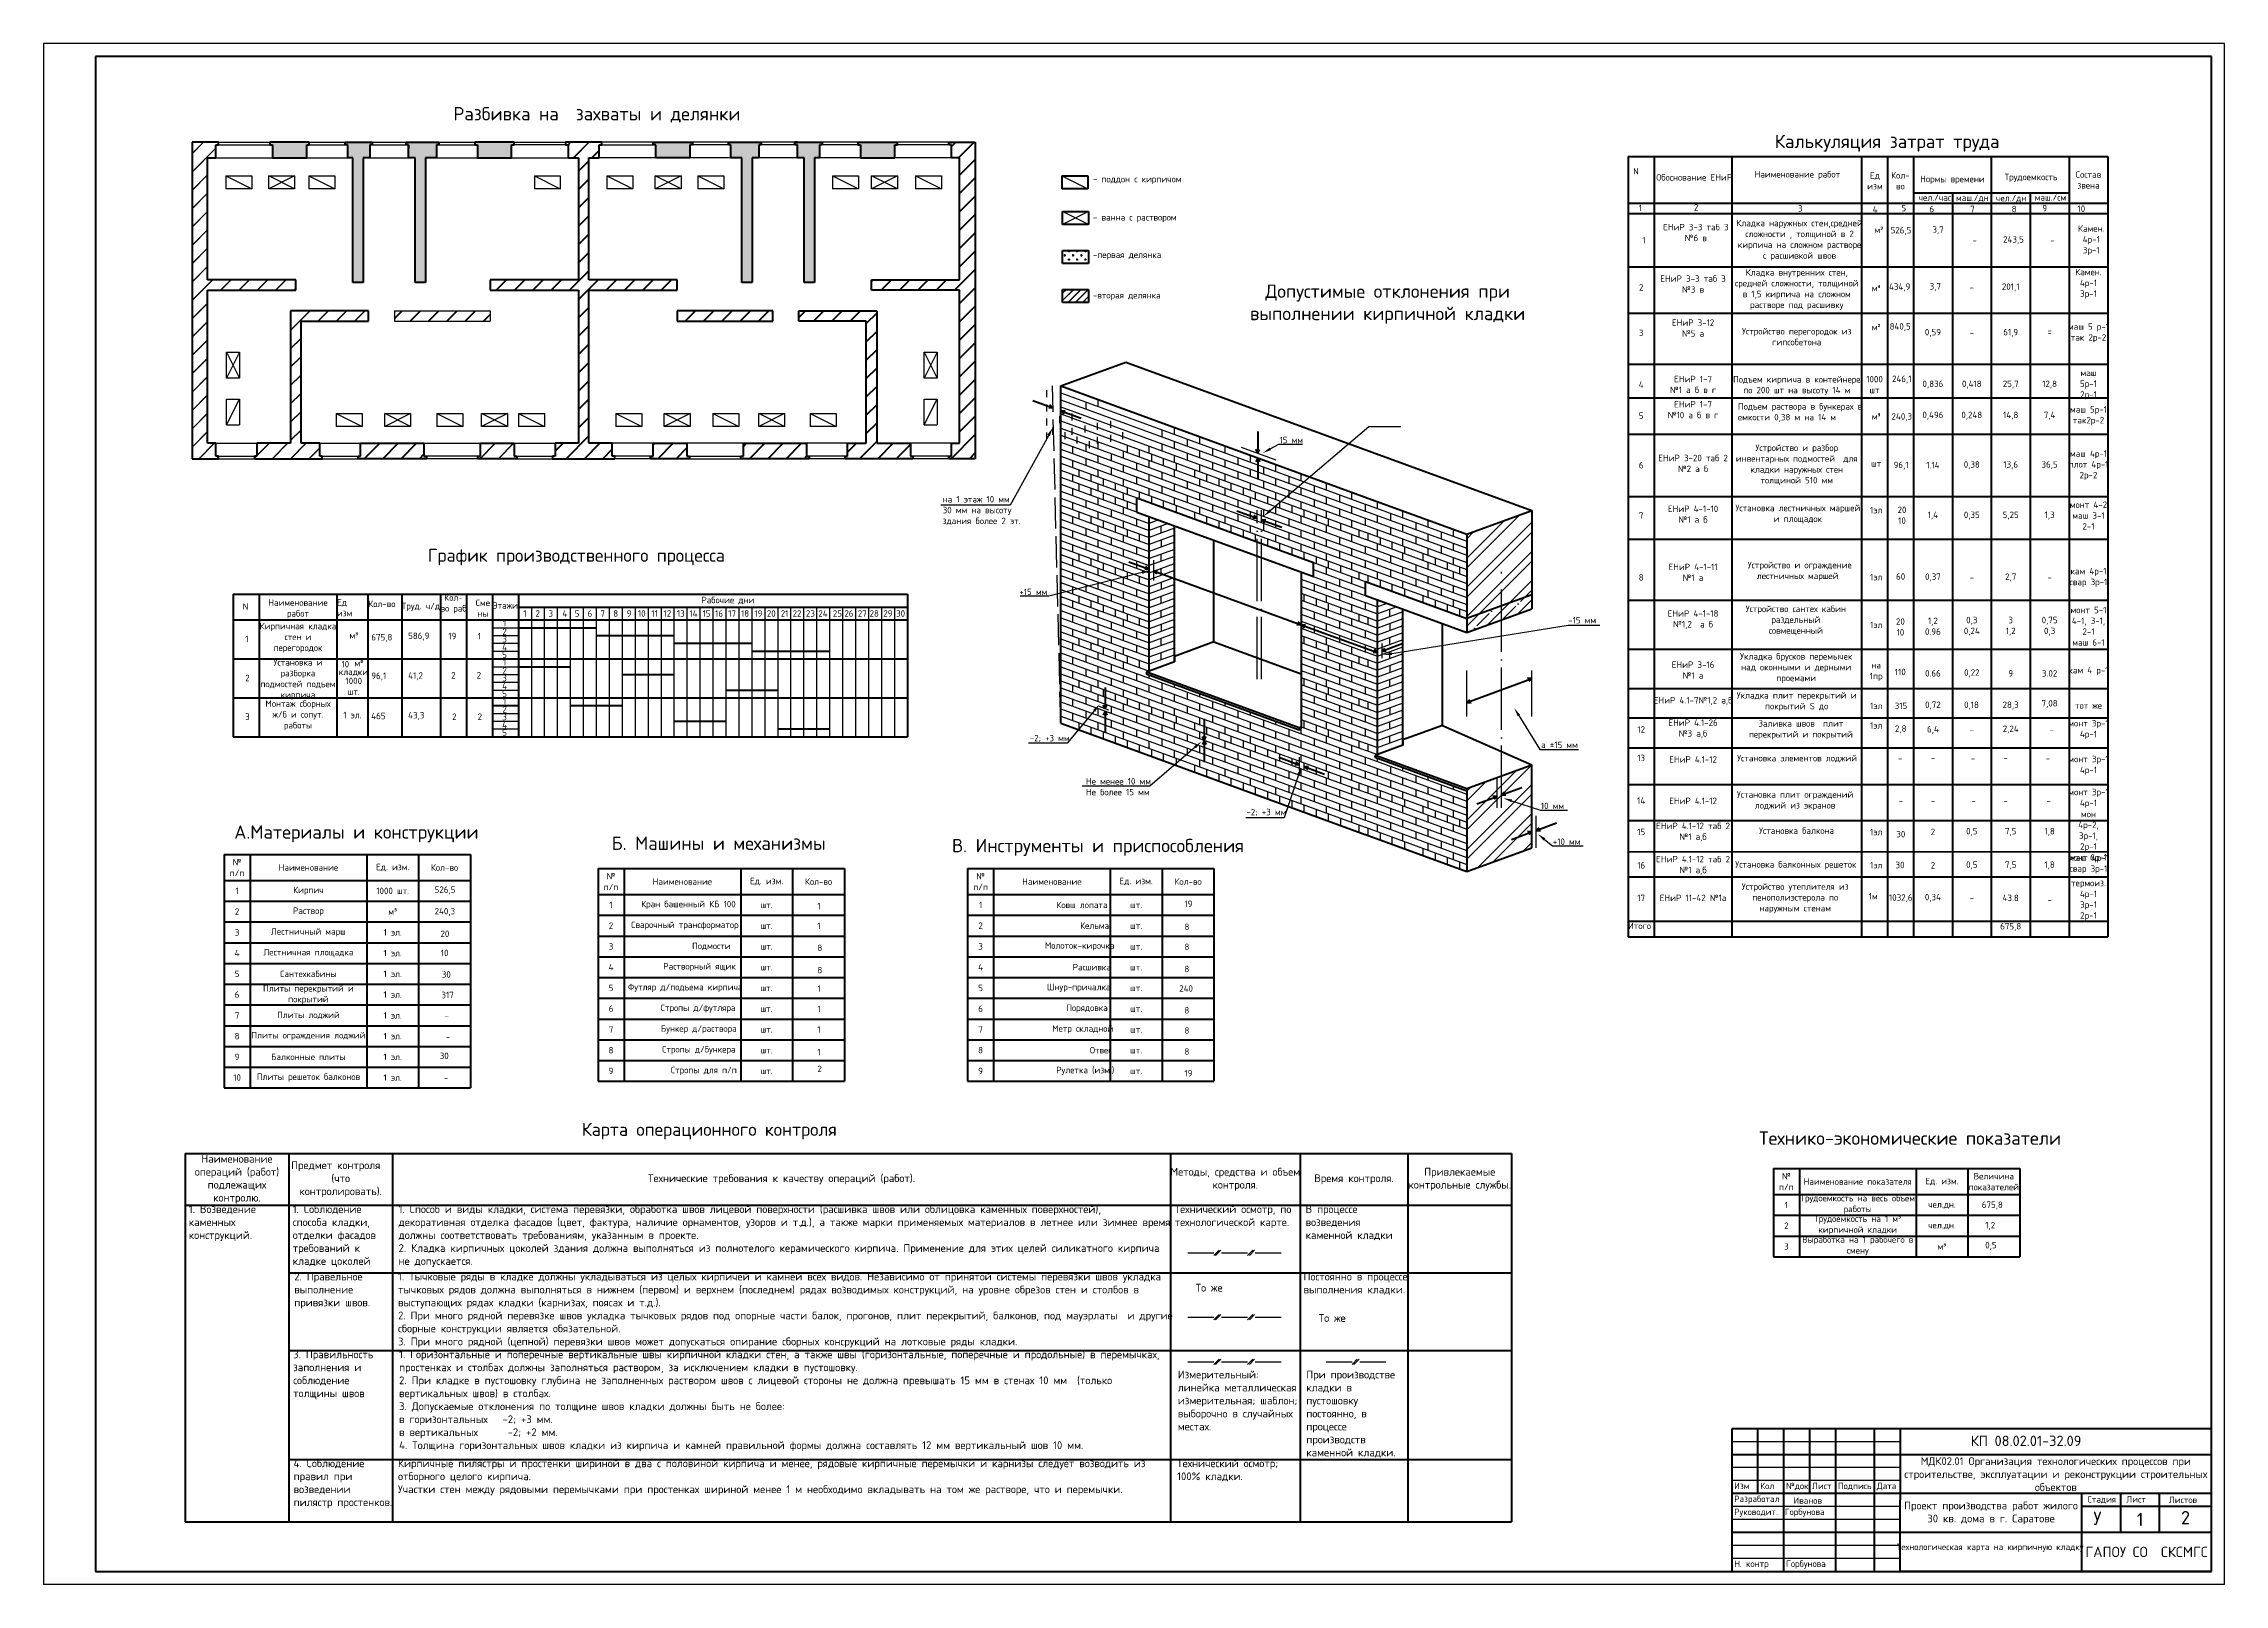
# Model space of a CAD drawing. Header units: millimetres. Extents: x 1612 to 3384, y 1003 to 1844.
# Drawn here: x 1612 to 2453, y 1162 to 1756 of the extents above; entities that cross this region are included whole.
import ezdxf
from ezdxf import colors
from ezdxf.entities.mleader import LeaderData, LeaderLine
from ezdxf.math import Vec2, Vec3

# ---------------------------------------------------------------- set-up
doc = ezdxf.new("R2010")
doc.units = ezdxf.units.MM
doc.linetypes.add('ACAD_ISO02W100', pattern=[15, 12, -3])
doc.linetypes.add('ACAD_ISO04W100', pattern=[30, 24, -3, 0, -3])
doc.layers.add('жирный', color=7, linetype='Continuous', lineweight=60)
doc.styles.add('стиль3', font='isocpeur.ttf')

msp = doc.modelspace()

# ---------------------------------------------------------------- texts
at = {"style": 'стиль3'}
for s, width, gutter_width, heights, insert, char_height, attachment_point in [('Разбивка на  захваты и делянки', 295.4455, 25.78, [0], (1824.89, 1728.77), 5.1557, 5), ('Калькуляция затрат труда', 219.718, 25.78, [0], (2322.46, 1717.83), 5.1557, 5), ('- поддон с кирпичом ', 35.897, 25.78, [0], (2016.19, 1705.24), 2.5, 1), ('- ванна с раствором', 35.897, 25.78, [0], (2016.19, 1690.52), 2.5, 1), ('м³', 20, 12.5, [0], (2319.32, 1684.45), 2.5, 5), ('-первая делянка', 35.897, 25.78, [0], (2016.19, 1676.07), 2.5, 1), ('-вторая делянка', 35.897, 25.78, [0], (2016.19, 1660.46), 2.5, 1), ('Допустимые отклонения при выполнении кирпичной кладки', 114.7874, 12.5, [0], (2129.82, 1655.78), 5.1557, 5), ('м³', 20, 12.5, [0], (2318.25, 1661.96), 2.5, 5), ('м²', 20, 12.5, [0], (2318.25, 1646.92), 2.5, 5), ('м³', 20, 12.5, [0], (2318.25, 1612.47), 2.5, 5), ('15 мм', 11.3886, 12.5, [0], (2088.15, 1604.65), 2.5, 1), ('шт', 20, 12.5, [0], (2318.25, 1594.38), 2.5, 5), ('на 1 этаж 10 мм 30 мм на высоту здания более 2 эт.', 30.7832, 12.5, [0], (1958.25, 1581.81), 2.4999, 1), ('1эл', 20, 12.5, [0], (2318.25, 1576.37), 2.5, 5), ('1эл', 20, 12.5, [0], (2318.25, 1550.54), 2.5, 5), ('N', 10, 12.5, [0], (1688.34, 1540.44), 2.5, 1), ('Наименование работ ', 30, 12.5, [0], (1709.62, 1538.29), 2.5, 5), ('\\pi0.0625;Ед изм', 10, 12.5, [0], (1724.62, 1542.09), 2.5, 1), ('Кол-во ', 15, 12.5, [0], (1736.72, 1541.47), 2.5, 1), ('Труд. ч/д', 15, 12.5, [0], (1749.62, 1540.66), 2.5, 1), ('Кол-\\Pво раб', 10, 12.5, [0], (1769.62, 1540.26), 2.5, 5), ('Сме\\Pны', 10, 12.5, [0], (1780.91, 1538.56), 2.5, 5), ('Этажи', 10, 12.5, [0], (1789.62, 1539.63), 2.5, 5), ('\\pt120,137.5;Рабочие дни', 223.1746, 12.5, [0], (1875.39, 1541.52), 2.5, 5), ('+15 мм', 13.759, 12.5, [0], (1987.83, 1546.11), 2.5, 1), ('Кирпичная кладка стен и перегородок', 30, 12.5, [0], (1709.62, 1527.16), 2.5, 5), ('2', 0.7808, 12.5, [0], (1789.29, 1529.53), 2.5, 5), ('1', 0.7808, 12.5, [0], (1789.29, 1532.77), 2.5, 5), ('1', 5, 12.5, [0], (1797.12, 1536.52), 2.5, 5), ('2', 5, 12.5, [0], (1802.05, 1536.52), 2.5, 5), ('3', 5, 12.5, [0], (1807.12, 1536.52), 2.5, 5), ('4', 5, 12.5, [0], (1812.55, 1536.52), 2.5, 5), ('5', 5, 12.5, [0], (1817.26, 1536.52), 2.5, 5), ('6', 5, 12.5, [0], (1822.19, 1536.52), 2.5, 5), ('7', 5, 12.5, [0], (1827.12, 1536.52), 2.5, 5), ('8', 5, 12.5, [0], (1832.12, 1536.52), 2.5, 5), ('9', 5, 12.5, [0], (1837.29, 1536.52), 2.5, 5), ('10', 5, 12.5, [0], (1842.22, 1536.52), 2.5, 5), ('11', 5, 12.5, [0], (1847.14, 1536.52), 2.5, 5), ('12', 5, 12.5, [0], (1852.06, 1536.52), 2.5, 5), ('13', 5, 12.5, [0], (1857.26, 1536.52), 2.5, 5), ('14', 5, 12.5, [0], (1862.14, 1536.52), 2.5, 5), ('15', 5, 12.5, [0], (1867.19, 1536.52), 2.5, 5), ('16', 5, 12.5, [0], (1872.03, 1536.52), 2.5, 5), ('17', 5, 12.5, [0], (1877.04, 1536.52), 2.5, 5), ('18', 5, 12.5, [0], (1882.06, 1536.52), 2.5, 5), ('19', 5, 12.5, [0], (1887.17, 1536.52), 2.5, 5), ('20', 5, 12.5, [0], (1892.14, 1536.52), 2.5, 5), ('21', 5, 12.5, [0], (1897.28, 1536.52), 2.5, 5), ('22', 5, 12.5, [0], (1902.07, 1536.52), 2.5, 5), ('23', 5, 12.5, [0], (1907.22, 1536.52), 2.5, 5), ('24', 5, 12.5, [0], (1912.09, 1536.52), 2.5, 5), ('25', 5, 12.5, [0], (1917.64, 1536.52), 2.5, 5), ('26', 5, 12.5, [0], (1922.11, 1536.52), 2.5, 5), ('27', 5, 12.5, [0], (1927.25, 1536.52), 2.5, 5), ('28', 5, 12.5, [0], (1931.85, 1536.52), 2.5, 5), ('29', 5, 12.5, [0], (1937.13, 1536.52), 2.5, 5), ('30', 5, 12.5, [0], (1942.01, 1536.52), 2.5, 5), ('-15 мм', 13.9133, 12.5, [0], (2199.47, 1535.17), 2.5, 1), ('1эл', 20, 12.5, [0], (2318.25, 1532.14), 2.5, 5), ('1', 10, 12.5, [0], (1689.27, 1527.92), 2.5, 1), ('м³', 20, 12.5, [0], (1731.21, 1528.05), 2.5, 5), ('4', 0.7808, 12.5, [0], (1789.29, 1523.49), 2.5, 5), ('3', 0.7808, 12.5, [0], (1789.29, 1526.62), 2.5, 5), ('Установка и разборка подмостей подъем кирпича', 30, 12.5, [0], (1709.62, 1511.1), 2.5, 5), ('м³', 20, 12.5, [0], (1733.1, 1517.35), 2.5, 5), ('5', 0.7808, 12.5, [0], (1789.29, 1520.63), 2.5, 5), ('2', 0.7808, 12.5, [0], (1789.29, 1514.53), 2.5, 5), ('1', 0.7808, 12.5, [0], (1789.29, 1517.77), 2.5, 5), ('на\\P1пр', 20, 12.5, [0], (2318.25, 1514.17), 2.5, 5), ('2', 10, 12.5, [0], (1689.27, 1512.92), 2.5, 1), ('1000 \\Pшт.', 20, 12.5, [0], (1731.13, 1508.43), 2.5, 5), ('4', 0.7808, 12.5, [0], (1789.29, 1508.49), 2.5, 5), ('3', 0.7808, 12.5, [0], (1789.29, 1511.62), 2.5, 5), ('5', 0.7808, 12.5, [0], (1789.29, 1505.63), 2.5, 5), ('3', 10, 12.5, [0], (1689.27, 1498.01), 2.5, 1), ('Монтаж сборных ж/б и сопут. работы ', 30, 12.5, [0], (1709.62, 1497.26), 2.5, 5), ('1 эл.', 20, 12.5, [0], (1730.63, 1497.38), 2.5, 5), ('3', 0.7808, 12.5, [0], (1789.29, 1496.62), 2.5, 5), ('2', 0.7808, 12.5, [0], (1789.29, 1499.53), 2.5, 5), ('1', 0.7808, 12.5, [0], (1789.29, 1502.77), 2.5, 5), ('1эл', 20, 12.5, [0], (2318.25, 1500.93), 2.5, 5), ('4', 0.7808, 12.5, [0], (1789.29, 1493.49), 2.5, 5), ('5', 0.7808, 12.5, [0], (1789.29, 1490.63), 2.5, 5), ('-2; +3 мм', 17.4719, 12.5, [0], (1991.8, 1489.71), 2.5, 1), ('1эл', 20, 12.5, [0], (2318.25, 1493.36), 2.5, 5), ('а %%P15 мм', 16.8985, 12.5, [0], (2189.05, 1487.12), 2.5, 1), ('Не менее 10 мм Не более 15 мм', 29.6016, 12.5, [0], (2013.52, 1473.07), 2.4999, 1), ('10 мм', 11.3886, 12.5, [0], (2188.93, 1463.61), 2.5, 1), ('-2; +3 мм', 17.4719, 12.5, [0], (2075.38, 1461.21), 2.5, 1), ('А.Материалы и конструкции', 114.7874, 12.5, [0], (1732.16, 1451.58), 5.1557, 5), ('Б. Машины и механизмы', 114.7874, 12.5, [0], (1871.85, 1447.96), 5.1557, 5), ('В. Инструменты и приспособления', 114.7874, 12.5, [0], (2018.13, 1446.35), 5.1557, 5), ('+10 мм', 14.4444, 12.5, [0], (2193.55, 1449.8), 2.5, 1), ('1эл', 20, 12.5, [0], (2318.25, 1452.24), 2.5, 5), ('№ п/п', 10, 12.5, [0], (1686.14, 1438.59), 2.5, 5), ('Наименование', 45, 12.5, [0], (1713.64, 1438.59), 2.5, 5), ('Ед. изм.', 20, 12.5, [0], (1746.14, 1438.59), 2.5, 5), ('Кол-во', 20, 12.5, [0], (1766.14, 1438.59), 2.5, 5), ('1эл', 20, 12.5, [0], (2318.25, 1439.49), 2.5, 5), ('1', 10, 12.5, [0], (1686.14, 1429.59), 2.5, 5), ('Кирпич', 45, 12.5, [0], (1713.64, 1429.59), 2.5, 5), ('1000 шт.', 20, 12.5, [0], (1746.14, 1429.59), 2.5, 5), ('№ п/п', 10, 12.5, [0], (1830.35, 1433.17), 2.5, 5), ('Наименование', 45, 12.5, [0], (1857.85, 1433.17), 2.5, 5), ('Ед. изм.', 20, 12.5, [0], (1890.35, 1433.17), 2.5, 5), ('Кол-во', 20, 12.5, [0], (1910.35, 1433.17), 2.5, 5), ('№ п/п', 10, 12.5, [0], (1972.86, 1433.17), 2.5, 5), ('Наименование', 45, 12.5, [0], (2000.36, 1433.17), 2.5, 5), ('Ед. изм.', 20, 12.5, [0], (2032.86, 1433.17), 2.5, 5), ('Кол-во', 20, 12.5, [0], (2052.86, 1433.17), 2.5, 5), ('2', 10, 12.5, [0], (1686.14, 1421.59), 2.5, 5), ('Раствор', 45, 12.5, [0], (1713.64, 1421.59), 2.5, 5), ('м³', 20, 12.5, [0], (1746.14, 1421.59), 2.5, 5), ('1', 10, 12.5, [0], (1830.35, 1424.17), 2.5, 5), ('Кран башенный КБ 100', 45, 12.5, [0], (1860.19, 1424.17), 2.5, 5), ('шт.', 20, 12.5, [0], (1890.35, 1424.17), 2.5, 5), ('1', 10, 12.5, [0], (1972.86, 1424.17), 2.5, 5), ('Ковш лопата', 45, 12.5, [0], (2011.97, 1424.17), 2.5, 5), ('шт.', 20, 12.5, [0], (2032.86, 1424.17), 2.5, 5), ('1м', 20, 12.5, [0], (2317.11, 1427.5), 2.5, 5), ('3', 10, 12.5, [0], (1686.14, 1413.59), 2.5, 5), ('Лестничный марш', 45, 12.5, [0], (1713.64, 1413.59), 2.5, 5), ('1 эл.', 20, 12.5, [0], (1746.14, 1413.59), 2.5, 5), ('2', 10, 12.5, [0], (1830.35, 1416.17), 2.5, 5), ('Сварочный трансформатор', 45, 12.5, [0], (1858.81, 1416.17), 2.5, 5), ('шт.', 20, 12.5, [0], (1890.35, 1416.17), 2.5, 5), ('2', 10, 12.5, [0], (1972.86, 1416.17), 2.5, 5), ('Кельма', 45, 12.5, [0], (2016.84, 1416.17), 2.5, 5), ('шт.', 20, 12.5, [0], (2032.86, 1416.17), 2.5, 5), ('4', 10, 12.5, [0], (1686.14, 1405.59), 2.5, 5), ('Лестничная площадка', 45, 12.5, [0], (1713.64, 1405.59), 2.5, 5), ('1 эл.', 20, 12.5, [0], (1746.14, 1405.59), 2.5, 5), ('3', 10, 12.5, [0], (1830.35, 1408.17), 2.5, 5), ('Подмости', 45, 12.5, [0], (1869.02, 1408.17), 2.5, 5), ('шт.', 20, 12.5, [0], (1890.35, 1408.17), 2.5, 5), ('3', 10, 12.5, [0], (1972.86, 1408.17), 2.5, 5), ('Молоток-кирочка', 45, 12.5, [0], (2011.08, 1408.17), 2.5, 5), ('шт.', 20, 12.5, [0], (2032.86, 1408.17), 2.5, 5), ('5', 10, 12.5, [0], (1686.14, 1397.59), 2.5, 5), ('Сантехкабины', 45, 12.5, [0], (1713.64, 1397.59), 2.5, 5), ('1 эл.', 20, 12.5, [0], (1746.14, 1397.59), 2.5, 5), ('4', 10, 12.5, [0], (1830.35, 1400.17), 2.5, 5), ('Растворный ящик', 45, 12.5, [0], (1864.47, 1400.17), 2.5, 5), ('шт.', 20, 12.5, [0], (1890.35, 1400.17), 2.5, 5), ('4', 10, 12.5, [0], (1972.86, 1400.17), 2.5, 5), ('Расшивка', 45, 12.5, [0], (2015.72, 1400.17), 2.5, 5), ('шт.', 20, 12.5, [0], (2032.86, 1400.17), 2.5, 5), ('6', 10, 12.5, [0], (1686.14, 1389.59), 2.5, 5), ('Плиты перекрытий и покрытий', 45, 12.5, [0], (1713.64, 1389.59), 2.5, 5), ('1 эл.', 20, 12.5, [0], (1746.14, 1389.59), 2.5, 5), ('5', 10, 12.5, [0], (1830.35, 1392.17), 2.5, 5), ('Футляр д/подъема кирпича', 45, 12.5, [0], (1858.95, 1392.17), 2.5, 5), ('шт.', 20, 12.5, [0], (1890.35, 1392.17), 2.5, 5), ('5', 10, 12.5, [0], (1972.86, 1392.17), 2.5, 5), ('Шнур-причалка', 45, 12.5, [0], (2010.72, 1392.17), 2.5, 5), ('шт.', 20, 12.5, [0], (2032.86, 1392.17), 2.5, 5), ('7', 10, 12.5, [0], (1686.14, 1381.59), 2.5, 5), ('Плиты лоджий', 45, 12.5, [0], (1713.64, 1381.59), 2.5, 5), ('1 эл.', 20, 12.5, [0], (1746.14, 1381.59), 2.5, 5), ('6', 10, 12.5, [0], (1830.35, 1384.17), 2.5, 5), ('Стропы д/футляра', 45, 12.5, [0], (1863.91, 1384.17), 2.5, 5), ('шт.', 20, 12.5, [0], (1890.35, 1384.17), 2.5, 5), ('6', 10, 12.5, [0], (1972.86, 1384.17), 2.5, 5), ('Порядовка', 45, 12.5, [0], (2013.91, 1384.17), 2.5, 5), ('шт.', 20, 12.5, [0], (2032.86, 1384.17), 2.5, 5), ('8', 10, 12.5, [0], (1686.14, 1373.59), 2.5, 5), ('Плиты ограждения лоджий', 45, 12.5, [0], (1713.64, 1373.59), 2.5, 5), ('1 эл.', 20, 12.5, [0], (1746.14, 1373.59), 2.5, 5), ('7', 10, 12.5, [0], (1830.35, 1376.17), 2.5, 5), ('Бункер д/раствора', 45, 12.5, [0], (1864.19, 1376.17), 2.5, 5), ('шт.', 20, 12.5, [0], (1890.35, 1376.17), 2.5, 5), ('7', 10, 12.5, [0], (1972.86, 1376.17), 2.5, 5), ('Метр складной', 45, 12.5, [0], (2012.25, 1376.17), 2.5, 5), ('шт.', 20, 12.5, [0], (2032.86, 1376.17), 2.5, 5), ('9', 10, 12.5, [0], (1686.14, 1365.59), 2.5, 5), ('Балконные плиты', 45, 12.5, [0], (1713.64, 1365.59), 2.5, 5), ('1 эл.', 20, 12.5, [0], (1746.14, 1365.59), 2.5, 5), ('8', 10, 12.5, [0], (1830.35, 1368.17), 2.5, 5), ('Стропы д/бункера', 45, 12.5, [0], (1864.19, 1368.17), 2.5, 5), ('шт.', 20, 12.5, [0], (1890.35, 1368.17), 2.5, 5), ('8', 10, 12.5, [0], (1972.86, 1368.17), 2.5, 5), ('Отвес', 45, 12.5, [0], (2019.19, 1368.17), 2.5, 5), ('шт.', 20, 12.5, [0], (2032.86, 1368.17), 2.5, 5), ('10', 10, 12.5, [0], (1686.14, 1357.59), 2.5, 5), ('Плиты решеток балконов', 45, 12.5, [0], (1713.64, 1357.59), 2.5, 5), ('1 эл.', 20, 12.5, [0], (1746.14, 1357.59), 2.5, 5), ('9', 10, 12.5, [0], (1830.35, 1360.17), 2.5, 5), ('Стропы для п/п', 45, 12.5, [0], (1866.12, 1360.17), 2.5, 5), ('шт.', 20, 12.5, [0], (1890.35, 1360.17), 2.5, 5), ('9', 10, 12.5, [0], (1972.86, 1360.17), 2.5, 5), ('Рулетка (изм.)', 45, 12.5, [0], (2013.22, 1360.17), 2.5, 5), ('шт.', 20, 12.5, [0], (2032.86, 1360.17), 2.5, 5), ('Карта операционного контроля', 171.1991, 12.5, [0], (1819.05, 1340.12), 5, 1), ('Технико-экономические показатели', 114.7874, 12.5, [0], (2331.3, 1334.26), 5.1557, 5), ('Наименование операций (работ) подлежащих контролю.', 40, 12.5, [0], (1686.09, 1318.39), 3, 5), ('Предмет контроля    (что контролировать).', 40, 12.5, [0], (1726.09, 1318.39), 3, 5), ('Технические требования к качеству операций (работ).', 300, 12.5, [0], (1896.09, 1318.39), 3, 5), ('Методы, средства и объем контроля.', 50, 12.5, [0], (2071.09, 1318.39), 3, 5), ('Привлекаемые контрольные службы.', 40, 12.5, [0], (2157.66, 1318.39), 3, 5), ('№ п/п', 10, 12.5, [0], (2283.62, 1317.5), 2.5, 5), ('Величина показателей', 20, 12.5, [0], (2363.62, 1317.5), 2.5, 5), ('Время контроля.', 41.57, 12.5, [0], (2116.88, 1318.39), 3, 5), ('Трудоемкость на весь объем работы', 45, 12.5, [0], (2311.12, 1308.71), 2.5, 5), ('Наименование показателя', 45, 12.5, [0], (2311.12, 1317.5), 2.5, 5), ('Ед. изм.', 20, 12.5, [0], (2343.62, 1317.5), 2.5, 5), ('1. Возведение каменных конструкций.', 38.5707, 12.5, [0], (1667.52, 1308.39), 3, 1), ('1. Соблюдение способа кладки, отделки фасадов требований к кладке цоколей', 38.498, 12.5, [0], (1707.6, 1308.39), 3, 1), ('1. Способ и виды кладки, система перевязки, обработка швов лицевой поверхности (расшивка швов или облицовка каменных поверхностей), декоративная отделка фасадов (цвет, фактура, наличие орнаментов, узоров и т.д.), а также марки применяемых материалов в летнее или зимнее время должны соответствовать требованиям, указанным в проекте.\\P2. Кладка кирпичных цоколей здания должна выполняться из полнотелого керамического кирпича. Применение для этих целей силикатного кирпича не допускается.', 297.682, 12.5, [0], (1748.41, 1308.39), 3, 1), ('Технический осмотр, по технологической карте. ', 48.3852, 12.5, [0], (2047.71, 1308.39), 3, 1), ('В процессе возведения каменной кладки', 39.0238, 12.5, [0], (2098.21, 1308.39), 3, 1), ('1', 10, 12.5, [0], (2283.62, 1308.5), 2.5, 5), ('Трудоемкость на 1 м³ кирпичной кладки', 45, 12.5, [0], (2311.12, 1300.77), 2.5, 5), ('чел.дн.', 20, 12.5, [0], (2343.62, 1308.5), 2.5, 5), ('2', 10, 12.5, [0], (2283.62, 1300.5), 2.5, 5), ('Выработка на 1 рабочего в смену', 45, 12.5, [0], (2311.12, 1292.74), 2.5, 5), ('чел.дн.', 20, 12.5, [0], (2343.62, 1300.5), 2.5, 5), ('3', 10, 12.5, [0], (2283.62, 1292.5), 2.5, 5), ('м³', 20, 12.5, [0], (2343.62, 1292.5), 2.5, 5), ('2. Правельное выполнение привязки швов.', 37.9037, 12.5, [0], (1708.19, 1282.39), 3, 1), ('1. Тычковые ряды в кладке должны укладываться из целых кирпичей и камней всех видов. Независимо от принятой системы перевязки швов укладка тычковых рядов должна выполняться в нижнем (первом) и верхнем (последнем) рядах возводимых конструкций, на уровне обрезов стен и столбов в выступающих рядах кладки (карнизах, поясах и т.д.).\\P2. При много рядной перевязке швов укладка тычковых рядов под опорные части балок, прогонов, плит перекрытий, балконов, под мауэрлаты  и другие сборные конструкции является обязательной.\\P3. При много рядной (цепной) перевязки швов может допускаться опирание сборных консрукций на лотковые ряды кладки.', 297.8954, 12.5, [0], (1748.2, 1282.39), 3, 1), ('Постоянно в процессе выполнения кладки.', 40.2446, 12.5, [0], (2097.42, 1282.39), 3, 1), ('То же', 11.5706, 12.5, [0], (2055.78, 1278.09), 3, 1), ('То же', 11.5706, 12.5, [0], (2103.24, 1266.41), 3, 1), ('3. Правильность заполнения и соблюдение толщины швов ', 38.3343, 12.5, [0], (1707.76, 1252.39), 3, 1), ('{\\H1.2x;1. Горизонтальные и поперечные вертикальные швы кирпичной кладки стен, а также швы (горизонтальные, поперечные и продольные) в перемычках, простенках и столбах должны заполняться раствором, за исключением кладки в пустошовку. \\P2. При кладке в пустошовку глубина не заполненных раствором швов с лицевой стороны не должна превышать 15 мм в стенах 10 мм  (только вертикальных швов) в столбах.\\P3. Допускаемые отклонения по толщине швов кладки должны быть не более:\\Pв горизонтальных   -2; +3 мм.\\Pв вертикальных      -2; +2 мм.\\P4. Толщина горизонтальных швов кладки из кирпича и камней правильной формы должна составлять 12 мм вертикальный шов 10 мм.}', 297.4797, 12.5, [0], (1748.61, 1252.39), 2.5, 1), ('Измерительный: линейка металлическая измерительная; шаблон; выборочно в случайных местах.', 47.1729, 12.5, [0], (2048.92, 1244.59), 3, 1), ('При производстве кладки в пустошовку постоянно, в процессе производств каменной кладки.', 39.1879, 12.5, [0], (2098.48, 1244.59), 3, 1), ('\\pi27.215;КП 08.02.01-32.09', 120, 12.5, [0], (2327.53, 1219.55), 4, 1), ('МДК02.01 Организация технологических процессов при строительстве, эксплуатации и реконструкции строительных объектов', 120, 12.5, [0], (2387.53, 1204.72), 3, 5), ('4. Соблюдение правил при возведении пилястр простенков.', 38.1517, 12.5, [0], (1707.94, 1210.39), 3, 1), ('Кирпичные пилястры и простенки шириной в два с половиной кирпича и менее, рядовые кирпичные перемычки и карнизы следует возводить из отборного целого кирпича.\\PУчастки стен между рядовыми перемычками при простенках шириной менее 1 м необходимо вкладывать на том же растворе, что и перемычки.', 297.8791, 12.5, [0], (1748.21, 1210.39), 3, 1), ('Технический осмотр; 100% кладки.', 47.4422, 12.5, [0], (2048.65, 1210.39), 3, 1), ('Разработал', 7.1479, 12.5, [0], (2263.49, 1196.43), 2.5, 1), ('Изм', 7.1479, 12.5, [0], (2263.49, 1201.43), 2.5, 1), ('Кол', 7.1479, 12.5, [0], (2273.49, 1201.43), 2.5, 1), ('№док', 7.1479, 12.5, [0], (2283.49, 1201.43), 2.5, 1), ('Иванов', 20, 12.5, [3.51], (2291.85, 1194.53), 2.5, 5), ('Лист', 7.1479, 12.5, [0], (2293.49, 1201.43), 2.5, 1), ('Подпись', 7.1479, 12.5, [0], (2303.49, 1201.43), 2.5, 1), ('Дата', 7.1479, 12.5, [0], (2318.49, 1201.43), 2.5, 1), ('Стадия', 12.8184, 15, [0], (2399.71, 1196.26), 2.5, 1), ('Лист', 12.8184, 15, [0], (2414.71, 1196.26), 2.5, 1), ('Листов', 12.8184, 15, [0], (2431.13, 1196.05), 2.5, 1), ('Руководит.', 7.1479, 12.5, [0], (2263.49, 1191.43), 2.5, 1), ('Горбунова', 20.6066, 12.5, [0], (2283.02, 1191.43), 2.5, 1), ('Проект производства работ жилого 30 кв. дома в г. Саратове', 70, 12.5, [0], (2362.53, 1189.72), 3, 5), ('У', 7.637, 15, [0], (2402.01, 1190.27), 5.16, 1), ('1', 15, 25.78, [0], (2420.03, 1187.22), 5.16, 5), ('2', 20, 25.78, [0], (2437.54, 1187.92), 5.16, 5), ('Технологическая карта на кирпичную кладку', 70, 12.5, [0], (2362.19, 1176.33), 2.5, 5), ('Н. контр', 18.7278, 12.5, [0], (2263.49, 1171.43), 2.5, 1), ('Горбунова', 18.2712, 12.5, [0], (2283.49, 1171.43), 2.5, 1), ('ГАПОУ СО  СКСМГС', 50, 12.5, [0], (2422.53, 1174.72), 4, 5)]:
    msp.add_mtext_dynamic_manual_height_columns(s, width=width, gutter_width=gutter_width, heights=heights, dxfattribs=dict(at, insert=insert, char_height=char_height, attachment_point=attachment_point))
at = {"lineweight": 60, "style": 'стиль3'}
for s, width, heights, insert, char_height, attachment_point in [('N', 10, [0], (2224.52, 1708.25), 2.5, 1), ('Обоснование ЕНиР', 30, [0], (2248.07, 1704.66), 2.5, 5), ('Наименование работ', 49.9585, [0], (2287.84, 1705.5), 2.5, 5), ('Ед изм', 10.5326, [0], (2317.75, 1703.31), 2.5, 5), ('Кол-\\Pво', 9.7879, [0], (2327.59, 1703.36), 2.5, 5), ('Нормы времени ', 30.5341, [0], (2347.65, 1703.68), 2.5, 5), ('Трудоемкость', 30.0145, [0], (2377.97, 1704.47), 2.5, 5), ('Состав звена', 15, [0], (2400.12, 1703.67), 2.5, 5), ('1', 10, [0], (2226.69, 1694.14), 2.5, 1), ('2', 10, [0], (2247.96, 1694.31), 2.5, 1), ('3', 10, [0], (2288.12, 1693.97), 2.5, 1), ('4', 10, [0], (2316.9, 1693.58), 2.5, 1), ('5', 10, [0], (2327.97, 1694.04), 2.5, 1), ('чел./час', 15, [0], (2340.86, 1696.86), 2.5, 5), ('6', 10, [0], (2338.81, 1693.71), 2.5, 1), ('маш./дн', 15.0377, [0], (2355.32, 1696.59), 2.5, 5), ('7', 10, [0], (2354.48, 1693.71), 2.5, 1), ('чел./дн', 14.6462, [0], (2370.31, 1696.46), 2.5, 5), ('8', 10, [0], (2370.48, 1693.71), 2.5, 1), ('маш./см', 14.967, [0], (2385.44, 1696.92), 2.5, 5), ('9', 10, [0], (2382.34, 1694.04), 2.5, 1), ('10', 10, [0], (2395.87, 1693.84), 2.5, 1), ('ЕНиР 3-3 таб 3\\P№6 в', 30, [0], (2248.69, 1683.39), 2.5, 5), ('Кладка наружных стен,средней сложности , толщиной в 2 кирпича на сложном растворе с расшивкой швов', 50, [0], (2288.69, 1680.44), 2.5, 5), ('526,5', 10.1737, [0], (2327.8, 1684.01), 2.5, 5), ('3,7', 15, [0], (2342.1, 1684.24), 2.5, 5), ('Камен.\\P4р-1\\P3р-1', 15, [0], (2401.19, 1680.44), 2.5, 5), ('1', 10, [0], (2228.69, 1680.44), 2.5, 5), ('-', 15, [0], (2356.19, 1680.44), 2.5, 5), ('243,5', 15, [0], (2371.19, 1680.44), 2.5, 5), ('-', 15, [0], (2386.19, 1680.44), 2.5, 5), ('ЕНиР 3-3 таб 3\\P№3 в', 30, [0], (2247.62, 1663.53), 2.5, 5), ('Кладка внутренних стен, средней сложности, толщиной в 1,5 кирпича на сложном растворе под расшивку', 50, [0], (2287.62, 1661.43), 2.5, 5), ('Камен.\\P4р-1\\P3р-1', 15, [0], (2400.12, 1663.65), 2.5, 5), ('2', 10, [0], (2227.62, 1662.23), 2.5, 5), ('434,9', 9.6242, [0], (2327.32, 1662.25), 2.5, 5), ('3,7', 15, [0], (2341.04, 1662.37), 2.5, 5), ('-', 15, [0], (2355.12, 1662.23), 2.5, 5), ('201,1', 15, [0], (2370.12, 1662.23), 2.5, 5), ('ЕНиР 3-12 \\P№5 а', 30, [0], (2247.62, 1646.58), 2.5, 5), ('840,5', 9.6242, [0], (2327.5, 1646.93), 2.5, 5), ('маш 5 р-1\\Pтак 2р-2', 15, [0], (2400.12, 1644.71), 2.5, 5), ('3', 10, [0], (2227.62, 1644.71), 2.5, 5), ('Устройство перегородок из гипсобетона ', 50, [0], (2287.62, 1643.24), 2.5, 5), ('0,59', 15, [0], (2340.12, 1644.71), 2.5, 5), ('-', 15, [0], (2355.12, 1644.71), 2.5, 5), ('61,9', 15, [0], (2370.12, 1644.71), 2.5, 5), ('-', 15, [0], (2385.12, 1645.67), 2.5, 5), ('-', 15, [0], (2385.12, 1644.71), 2.5, 5), ('4', 10, [0], (2227.62, 1624.78), 2.5, 5), ('ЕНиР 1-7 \\P№1 а б в г', 30, [0], (2247.62, 1624.81), 2.5, 5), ('Подъем кирпича в контейнере по 200 шт на высоту 14 м', 50, [0], (2287.62, 1624.38), 2.5, 5), ('1000 шт', 10, [0], (2317.62, 1624.78), 2.5, 5), ('246,1', 10.0765, [0], (2328.11, 1626.71), 2.5, 5), ('0,836', 15, [0], (2340.12, 1624.78), 2.5, 5), ('0,418', 15, [0], (2355.12, 1624.78), 2.5, 5), ('25,7', 15, [0], (2370.12, 1624.78), 2.5, 5), ('12,8', 15, [0], (2385.12, 1624.78), 2.5, 5), ('маш\\P5р-1\\P2р-1', 15, [0], (2400.12, 1624.78), 2.5, 5), ('ЕНиР 1-7 \\P№10 а б в г', 30, [0], (2247.62, 1615.11), 2.5, 5), ('Подъем раствора в бункерах в емкости 0,38 м на 14 м ', 50, [0], (2264.94, 1617.62), 2.5, 1), ('маш 5р-1\\Pтак2р-2', 15, [0], (2400.12, 1612.78), 2.5, 5), ('5', 10, [0], (2227.62, 1612.78), 2.5, 5), ('240,3', 10.1614, [0], (2328.11, 1612.22), 2.5, 5), ('0,496', 15, [0], (2340.12, 1612.78), 2.5, 5), ('0,248', 15, [0], (2355.12, 1612.78), 2.5, 5), ('14,8', 15, [0], (2370.12, 1612.78), 2.5, 5), ('7,4', 15, [0], (2385.12, 1612.78), 2.5, 5), ('Устройство и разбор инвентарных подмостей  для кладки наружных стен толщиной 510 мм', 50, [25.58], (2287.62, 1593.82), 2.5, 5), ('маш 4р-1\\Pплот 4р-1\\P2р-2', 15, [0], (2400.12, 1593.69), 2.5, 5), ('6', 10, [0], (2227.62, 1593.69), 2.5, 5), ('ЕНиР 3-20 таб 2\\P№2 а б', 30, [0], (2247.62, 1594.38), 2.5, 5), ('96,1', 9.9863, [0], (2327.85, 1593.52), 2.5, 5), ('1.14', 15, [0], (2340.12, 1593.69), 2.5, 5), ('0,38', 15, [0], (2355.12, 1593.69), 2.5, 5), ('13,6', 15, [0], (2370.12, 1593.69), 2.5, 5), ('36,5', 15, [0], (2385.12, 1593.69), 2.5, 5), ('7', 10, [0], (2227.62, 1574.28), 2.5, 5), ('ЕНиР 4-1-10\\P№1 а б', 30, [0], (2247.62, 1574.81), 2.5, 5), ('Установка лестничных маршей и площадок', 50, [0], (2288.04, 1574.78), 2.5, 5), ('20\\P10', 11.3878, [0], (2328.2, 1574.4), 2.5, 5), ('1,4', 15, [0], (2340.12, 1574.28), 2.5, 5), ('0,35', 15, [0], (2355.12, 1574.28), 2.5, 5), ('5,25', 15, [0], (2370.12, 1574.28), 2.5, 5), ('1,3', 15, [0], (2385.12, 1574.28), 2.5, 5), ('монт 4-2\\Pмаш 3-1\\P2-1', 15, [0], (2400.12, 1574.28), 2.5, 5), ('График производственного процесса', 245.8829, [0], (1816.98, 1558.28), 5, 5), (' Устройство и ограждение лестничных маршей', 48.7437, [0], (2287.97, 1552.77), 2.5, 5), ('8', 10, [0], (2227.62, 1550.43), 2.5, 5), ('ЕНиР 4-1-11\\P№1 а ', 30, [0], (2247.62, 1552.4), 2.5, 5), ('60', 9.6358, [0], (2327.68, 1550.78), 2.5, 5), ('0,37', 15, [0], (2340.12, 1550.43), 2.5, 5), ('-', 15, [0], (2355.12, 1550.43), 2.5, 5), ('2,7', 15, [0], (2370.12, 1550.43), 2.5, 5), ('-', 15, [0], (2385.12, 1550.43), 2.5, 5), ('кам 4р-1\\Pсвар 3р-1', 15, [0], (2400.12, 1550.43), 2.5, 5), ('Устройство сантех кабин\\Pраздельный\\Pсовмещенный', 48.4335, [0], (2287.25, 1533.81), 2.5, 5), ('монт 5-1\\P4-1, 3-1, 2-1\\Pмаш 6-1', 15, [0], (2400.12, 1531.62), 2.5, 5), ('ЕНиР 4-1-18\\P№1,2  а б', 30, [0], (2247.62, 1534.16), 2.5, 5), ('20\\P10', 10.1614, [0], (2327.59, 1531.34), 2.5, 5), ('1,2\\P0.96', 15, [0], (2340.12, 1531.62), 2.5, 5), ('0,3\\P0,24', 15, [0], (2355.12, 1531.62), 2.5, 5), ('3\\P1,2', 15, [0], (2370.12, 1531.62), 2.5, 5), ('0,75\\P0,3', 15, [0], (2385.12, 1531.62), 2.5, 5), ('675,8', 15, [0], (1737.88, 1528.62), 2.5, 1), ('586,9', 15, [0], (1752.11, 1529.17), 2.5, 1), ('19', 15, [0], (1767.62, 1529.08), 2.5, 1), ('1', 15, [0], (1778.98, 1529.08), 2.5, 1), ('кладки', 7.0542, [0], (1725.35, 1515.26), 2.5, 1), ('10', 10, [8.51], (1727.87, 1516.98), 2.5, 5), ('41,2', 15, [0], (1752.11, 1513.85), 2.5, 1), ('2', 15, [0], (1768.72, 1513.95), 2.5, 1), ('2', 15, [0], (1778.53, 1513.95), 2.5, 1), ('ЕНиР 3-16\\P№1 а', 30, [0], (2247.62, 1514.71), 2.5, 5), ('Укладка брусков перемычек над оконными и дерными проемами', 49.4087, [0], (2287.4, 1515.5), 2.5, 5), ('110', 8.698, [0], (2327.55, 1513.98), 2.5, 5), ('0.66', 15, [0], (2340.12, 1513.45), 2.5, 5), ('0,22', 15, [0], (2355.12, 1513.45), 2.5, 5), ('9', 15, [0], (2370.12, 1513.45), 2.5, 5), ('3.02', 15, [0], (2385.12, 1513.45), 2.5, 5), ('кам 4 р-1', 15, [0], (2400.12, 1514.31), 2.5, 5), ('96,1', 15, [0], (1737.88, 1513.76), 2.5, 1), ('Укладка плит перекрытий и покрытий S до', 49.8962, [0], (2287.57, 1502.56), 2.5, 5), ('465', 15, [0], (1737.88, 1498.26), 2.5, 1), ('43,3', 15, [0], (1752.11, 1498.54), 2.5, 1), ('2', 15, [0], (1769.09, 1497.99), 2.5, 1), ('2', 15, [0], (1778.9, 1497.99), 2.5, 1), ('ЕНиР 4.1-7№1,2 а,б', 30, [0], (2247.62, 1502.77), 2.5, 5), ('315', 9.4836, [0], (2327.79, 1500.92), 2.5, 5), ('0,72', 15, [0], (2340.12, 1501.05), 2.5, 5), ('0,18', 60, [0], (2355.01, 1501.05), 2.5, 5), ('28,3', 15, [0], (2373.19, 1501.05), 2.5, 6), ('7,08', 15, [0], (2385.12, 1501.62), 2.5, 5), ('тот же', 15, [0], (2400.12, 1501.05), 2.5, 5), ('12', 10, [0], (2227.62, 1491.79), 2.5, 5), ('ЕНиР 4.1-26\\P№3 а,б', 30, [0], (2247.62, 1492.06), 2.5, 5), ('Заливка швов  плит перекрытий и покрытий', 49.976, [0], (2289.19, 1491.7), 2.5, 5), ('2,8', 9.6592, [0], (2327.71, 1491.84), 2.5, 5), ('6,4', 15, [0], (2340.12, 1491.64), 2.5, 5), ('-', 15, [0], (2355.12, 1491.79), 2.5, 5), ('2,24', 15, [0], (2370.12, 1491.79), 2.5, 5), ('-', 15, [0], (2385.95, 1491.79), 2.5, 5), ('монт 3р-1\\P4р-1', 15, [0], (2400.12, 1491.79), 2.5, 5), ('13', 10, [0], (2227.62, 1480.83), 2.5, 5), ('ЕНиР 4.1-12 ', 30, [0], (2247.62, 1480.27), 2.5, 5), ('Установка элементов лоджий ', 51.2775, [0], (2287.76, 1480.55), 2.5, 5), ('-', 10.0455, [0], (2327.5, 1480.72), 2.5, 5), ('-', 15, [0], (2340.12, 1480.83), 2.5, 5), ('-', 10.0455, [0], (2355.59, 1480.72), 2.5, 5), ('-', 15, [0], (2368.22, 1480.83), 2.5, 5), ('-', 10.0455, [0], (2384.48, 1480.72), 2.5, 5), ('монт 3р-1\\P4р-1', 15, [0], (2400.12, 1477.98), 2.5, 5), ('14', 10, [0], (2227.62, 1464.37), 2.5, 5), ('ЕНиР 4.1-12 ', 30, [0], (2247.62, 1464.28), 2.5, 5), ('Установка плит ограждений лоджий из экранов', 50.2363, [0], (2286.97, 1464.31), 2.5, 5), ('-', 9.5296, [0], (2327.74, 1464.39), 2.5, 5), ('-', 15, [0], (2340.12, 1464.37), 2.5, 5), ('-', 9.5296, [0], (2355.84, 1464.39), 2.5, 5), ('-', 15, [0], (2368.22, 1464.37), 2.5, 5), ('-', 9.5296, [0], (2384.73, 1464.39), 2.5, 5), ('монт 3р-1\\P4р-1', 15, [0], (2400.12, 1465.26), 2.5, 5), ('ЕНиР 4.1-12 таб 2 №1 а,б', 30, [0], (2247.62, 1452.25), 2.5, 5), ('мон 4р-2, 3р-1, 2р-1\\Pмаш 6р-1', 15, [0], (2400.12, 1450.52), 2.5, 5), ('15', 10, [0], (2227.62, 1452.31), 2.5, 5), ('Установка балкона', 49.1302, [0], (2287.54, 1452.79), 2.5, 5), ('30', 10.9414, [0], (2327.75, 1451.44), 2.5, 5), ('2', 15, [0], (2340.12, 1452.31), 2.5, 5), ('0,5', 15, [0], (2355.12, 1452.31), 2.5, 5), ('7,5', 15, [0], (2370.12, 1452.31), 2.5, 5), ('1,8', 15, [0], (2385.12, 1452.31), 2.5, 5), ('16', 10, [0], (2227.62, 1439.43), 2.5, 5), ('ЕНиР 4.1-12 таб 2 №1 а,б', 30, [0], (2247.62, 1439.43), 2.5, 5), ('Установка балконных решеток', 50.2178, [0], (2287.25, 1439.45), 2.5, 5), ('30', 9.7322, [0], (2327.44, 1439.55), 2.5, 5), ('2', 15, [0], (2340.12, 1439.43), 2.5, 5), ('0,5', 15, [0], (2355.12, 1439.4), 2.5, 5), ('7,5', 15, [0], (2370.12, 1439.4), 2.5, 5), ('1,8', 15, [0], (2385.12, 1439.4), 2.5, 5), ('монт 4р-1\\Pсвар 3р-1', 15, [0], (2400.12, 1439.93), 2.5, 5), ('526,5', 20, [0], (1762.31, 1431.3), 2.5, 1), ('Устройство утеплителя из пенополиэстерола по наружным стенам', 49.3972, [0], (2287.01, 1426.74), 2.5, 5), ('термоиз.\\P4р-1\\P3р-1\\P2р-1', 15, [0], (2400.12, 1426.02), 2.5, 5), ('240,3', 20, [0], (1762.31, 1423), 2.5, 1), ('1', 20, [0], (1909.93, 1424.99), 2.5, 1), ('19', 20, [0], (2051.47, 1425.84), 2.5, 1), ('17', 10, [0], (2227.62, 1426.88), 2.5, 5), ('ЕНиР 11-42 №1а', 30, [0], (2247.62, 1426.88), 2.5, 5), ('1032,6', 10.5063, [0], (2327.72, 1426.72), 2.5, 5), ('0,34', 15, [0], (2340.12, 1426.88), 2.5, 5), ('-', 15, [0], (2355.12, 1426.88), 2.5, 5), ('43.8', 15, [0], (2370.12, 1426.88), 2.5, 5), ('-', 15, [0], (2385.12, 1426.02), 2.5, 5), ('20', 20, [0], (1764.56, 1414.3), 2.5, 1), ('1', 20, [0], (1909.93, 1417.32), 2.5, 1), ('8', 20, [0], (2051.47, 1416.96), 2.5, 1), ('675,8', 15, [0], (2370.12, 1415.65), 2.5, 5), ('10', 20, [0], (1764.69, 1406.91), 2.5, 1), ('8', 20, [0], (1909.93, 1408.87), 2.5, 1), ('8', 20, [0], (2051.47, 1409.26), 2.5, 1), ('30', 20, [0], (1765.08, 1398.61), 2.5, 1), ('8', 20, [0], (1909.93, 1400.28), 2.5, 1), ('8', 20, [0], (2051.47, 1400.72), 2.5, 1), ('317', 20, [0], (1764.95, 1390.7), 2.5, 1), ('1', 20, [0], (1909.93, 1393.14), 2.5, 1), ('240', 20, [0], (2049.47, 1393.19), 2.5, 1), ('-', 20, [0], (1766.14, 1382.66), 2.5, 1), ('1', 20, [0], (1909.93, 1385.35), 2.5, 1), ('8', 20, [0], (2051.47, 1384.79), 2.5, 1), ('-', 20, [0], (1766.67, 1374.49), 2.5, 1), ('1', 20, [0], (1909.93, 1377.42), 2.5, 1), ('8', 20, [0], (2051.47, 1377.01), 2.5, 1), ('30', 20, [0], (1764.29, 1367.24), 2.5, 1), ('1', 20, [0], (1909.93, 1368.7), 2.5, 1), ('8', 20, [0], (2051.47, 1368.89), 2.5, 1), ('-', 20, [0], (1765.88, 1358.67), 2.5, 1), ('2', 20, [0], (1909.93, 1362.22), 2.5, 1), ('19', 20, [0], (2051.47, 1360.52), 2.5, 1), ('675,8', 20, [0], (2358.98, 1309.83), 2.5, 1), ('1,2', 20, [0], (2360.3, 1301.95), 2.5, 1), ('0,5', 20, [0], (2360.3, 1294.24), 2.5, 1)]:
    msp.add_mtext_dynamic_manual_height_columns(s, width=width, gutter_width=12.5, heights=heights, dxfattribs=dict(at, insert=insert, char_height=char_height, attachment_point=attachment_point))
at = {"lineweight": 60, "insert": (2222.62, 1417.35), "char_height": 2.5, "attachment_point": 1, "style": 'стиль3'}
msp.add_mtext('Итого', dxfattribs=at)

# ---------------------------------------------------------------- hatches: boundary and pattern name
h = msp.add_hatch()
h.set_pattern_fill('JIS_LC_20', color=256, scale=0.25, angle=360, style=0)
h.set_pattern_definition([(45, (1705.7166, 1602.269), (-3.53553, 3.53553), []), (45, (1705.8166, 1602.269), (-3.53553, 3.53553), [])])
h.paths.add_polyline_path([(1710.79, 1649.19), (1727.79, 1649.19), (1736.79, 1649.19), (1736.79, 1653.19), (1734.79, 1653.19), (1706.79, 1653.19), (1706.79, 1602.19), (1693.79, 1602.19), (1693.79, 1597.19), (1692.79, 1597.19), (1692.79, 1596.19), (1718.99, 1596.19), (1718.99, 1597.19), (1717.99, 1597.19), (1717.99, 1602.19), (1710.79, 1602.19)])
h.paths.add_polyline_path([(1674.79, 1712.19), (1677.99, 1712.19), (1677.99, 1717.19), (1678.99, 1717.19), (1678.99, 1718.19), (1668.79, 1718.19), (1668.79, 1596.19), (1678.99, 1596.19), (1678.99, 1597.19), (1677.99, 1597.19), (1677.99, 1602.19), (1674.79, 1602.19), (1674.79, 1661.19), (1708.79, 1661.19), (1708.79, 1665.19), (1674.79, 1665.19)])
h = msp.add_hatch()
h.set_pattern_fill('CROSS', color=256, scale=0.25, angle=360, style=0)
h.set_pattern_definition([(360, (-1546.6184, 294.3901), (1.5875, 1.5875), [0.79375, -2.38125]), (90, (-1546.2215, 293.9932), (-1.5875, 1.5875), [0.79375, -2.38125])])
h.paths.add_polyline_path([(1737.29, 1717.19), (1738.29, 1717.19), (1738.29, 1718.19), (1737.29, 1718.19), (1727.79, 1718.19), (1727.79, 1717.19), (1728.79, 1717.19), (1728.79, 1712.19), (1730.79, 1712.19), (1730.79, 1664.19), (1734.79, 1664.19), (1734.79, 1712.19), (1737.29, 1712.19)])
h.paths.add_polyline_path([(1712.99, 1717.19), (1713.99, 1717.19), (1713.99, 1718.19), (1698.79, 1718.19), (1698.79, 1717.19), (1699.79, 1717.19), (1699.79, 1712.19), (1712.99, 1712.19)])
h.paths.add_polyline_path([(1762.99, 1717.19), (1763.99, 1717.19), (1763.99, 1718.19), (1752.29, 1718.19), (1751.29, 1718.19), (1751.29, 1717.19), (1752.29, 1717.19), (1752.29, 1712.19), (1754.79, 1712.19), (1754.79, 1664.19), (1758.79, 1664.19), (1758.79, 1712.19), (1762.99, 1712.19)])
h.paths.add_polyline_path([(1791.99, 1717.19), (1792.99, 1717.19), (1792.99, 1718.19), (1777.79, 1718.19), (1777.79, 1717.19), (1778.79, 1717.19), (1778.79, 1712.19), (1791.99, 1712.19)])
h.paths.add_polyline_path([(1860.79, 1717.19), (1861.79, 1717.19), (1861.79, 1718.19), (1846.59, 1718.19), (1846.59, 1717.19), (1847.59, 1717.19), (1847.59, 1712.19), (1860.79, 1712.19)])
h.paths.add_polyline_path([(1887.29, 1717.19), (1888.29, 1717.19), (1888.29, 1718.19), (1887.29, 1718.19), (1875.59, 1718.19), (1875.59, 1717.19), (1876.59, 1717.19), (1876.59, 1712.19), (1880.79, 1712.19), (1880.79, 1664.19), (1884.79, 1664.19), (1884.79, 1712.19), (1887.29, 1712.19)])
h.paths.add_polyline_path([(1910.79, 1717.19), (1911.79, 1717.19), (1911.79, 1718.19), (1902.29, 1718.19), (1901.29, 1718.19), (1901.29, 1717.19), (1902.29, 1717.19), (1902.29, 1712.19), (1904.79, 1712.19), (1904.79, 1664.19), (1908.79, 1664.19), (1908.79, 1712.19), (1910.79, 1712.19)])
h.paths.add_polyline_path([(1939.79, 1717.19), (1940.79, 1717.19), (1940.79, 1718.19), (1925.59, 1718.19), (1925.59, 1717.19), (1926.59, 1717.19), (1926.59, 1712.19), (1939.79, 1712.19)])
h = msp.add_hatch()
h.set_pattern_fill('JIS_LC_20A', color=256, scale=0.25, angle=360, style=0)
h.set_pattern_definition([(45, (-1546.6184, 294.39), (-3.535534, 3.535534), []), (45, (-1546.3684, 294.39), (-3.535534, 3.535534), [])])
h.paths.add_polyline_path([(1821.79, 1712.19), (1825.79, 1712.19), (1825.79, 1717.19), (1826.79, 1717.19), (1826.79, 1718.19), (1819.79, 1718.19), (1812.79, 1718.19), (1812.79, 1717.19), (1813.79, 1717.19), (1813.79, 1712.19), (1817.79, 1712.19), (1817.79, 1665.19), (1783.79, 1665.19), (1783.79, 1661.19), (1817.79, 1661.19), (1817.79, 1649.19), (1817.79, 1602.19), (1808.79, 1602.19), (1808.79, 1597.19), (1807.79, 1597.19), (1807.79, 1596.19), (1819.79, 1596.19), (1831.79, 1596.19), (1831.79, 1597.19), (1830.79, 1597.19), (1830.79, 1602.19), (1821.79, 1602.19), (1821.79, 1649.19), (1821.79, 1661.19), (1855.79, 1661.19), (1855.79, 1665.19), (1821.79, 1665.19)])
h = msp.add_hatch()
h.set_pattern_fill('CROSS', color=256, scale=0.25, angle=360, style=0)
h.set_pattern_definition([(360, (-12.73, -57.3612), (1.5875, 1.5875), [0.79375, -2.38125]), (90, (-12.3331, -57.758), (-1.5875, 1.5875), [0.79375, -2.38125])])
h.paths.add_polyline_path([(2004.5, 1676.47), (2004.5, 1671.47), (2014.5, 1671.47), (2014.5, 1676.47)])
h = msp.add_hatch()
h.set_pattern_fill('JIS_LC_20', color=256, scale=0.1, angle=360, style=0)
h.set_pattern_definition([(45, (-12.73, -57.3612), (-1.4142136, 1.4142136), []), (45, (-12.69, -57.3612), (-1.4142136, 1.4142136), [])])
h.paths.add_polyline_path([(2004.5, 1661.47), (2004.5, 1656.47), (2014.5, 1656.47), (2014.5, 1661.47)])
h = msp.add_hatch()
h.set_pattern_fill('JIS_LC_20', color=256, scale=0.25, angle=360, style=0)
h.set_pattern_definition([(45, (-1469.8184, 64.915), (-3.535534, 3.535534), []), (45, (-1469.7184, 64.915), (-3.535534, 3.535534), [])])
h.paths.add_polyline_path([(1779.99, 1602.19), (1779.99, 1597.19), (1778.99, 1597.19), (1778.99, 1596.19), (1793.99, 1596.19), (1793.99, 1597.19), (1792.99, 1597.19), (1792.99, 1602.19)])
h = msp.add_hatch()
h.set_pattern_fill('ANSI32', color=256, scale=0.8333, angle=360)
h.set_pattern_definition([(45, (-208.853, 614.168), (-5.612436, 5.612436), []), (45, (-205.112, 614.168), (-5.612436, 5.612436), [])])
h.paths.add_polyline_path([(2160.38, 1567.07), (2160.38, 1534.57), (2185.43, 1543.73), (2185.43, 1576.23)])
h.paths.add_polyline_path([(2185.43, 1478.16), (2160.38, 1469), (2160.38, 1437.08), (2185.43, 1446.23)])
h = msp.add_hatch()
h.set_pattern_fill('ANSI35', color=256, scale=0.8333, angle=360)
h.set_pattern_definition([(45, (-208.8533, 614.1677), (-3.741624, 3.741624), []), (45, (-205.1117, 614.1677), (-3.741624, 3.741624), [6.614319, -1.322864, 0, -1.322864])])
h.paths.add_polyline_path([(2160.38, 1534.57), (2160.38, 1529.16), (2185.43, 1538.31), (2185.43, 1543.73)])

# ---------------------------------------------------------------- linework, layer by layer
for p, q in [((2452.53, 1756.22), (1611.53, 1756.22)), ((1611.53, 1756.22), (1611.53, 1162.22)), ((2452.53, 1162.22), (2452.53, 1756.22)), ((1668.79, 1596.19), (1668.79, 1718.19)), ((1668.79, 1718.19), (1678.99, 1718.19)), ((1677.99, 1717.19), (1677.99, 1712.19)), ((1677.99, 1717.19), (1698.79, 1717.19)), ((1678.99, 1718.19), (1698.79, 1718.19)), ((1678.99, 1718.19), (1678.99, 1717.19)), ((1698.79, 1718.19), (1698.79, 1717.19)), ((1698.79, 1718.19), (1713.99, 1718.19)), ((1698.79, 1717.19), (1699.79, 1717.19)), ((1699.79, 1717.19), (1699.79, 1712.19)), ((1713.99, 1717.19), (1712.99, 1717.19)), ((1712.99, 1717.19), (1712.99, 1712.19)), ((1713.99, 1718.19), (1727.79, 1718.19)), ((1713.99, 1718.19), (1713.99, 1717.19)), ((1713.99, 1717.19), (1727.79, 1717.19)), ((1727.79, 1718.19), (1727.79, 1717.19)), ((1727.79, 1718.19), (1737.29, 1718.19)), ((1727.79, 1717.19), (1728.79, 1717.19)), ((1728.79, 1717.19), (1728.79, 1712.19)), ((1737.29, 1718.19), (1752.29, 1718.19)), ((1737.29, 1717.19), (1737.29, 1712.19)), ((1737.29, 1717.19), (1752.29, 1717.19)), ((1738.29, 1718.19), (1738.29, 1717.19)), ((1751.29, 1718.19), (1751.29, 1717.19)), ((1752.29, 1718.19), (1763.99, 1718.19)), ((1752.29, 1717.19), (1752.29, 1712.19)), ((1763.99, 1717.19), (1762.99, 1717.19)), ((1762.99, 1717.19), (1762.99, 1712.19)), ((1763.99, 1718.19), (1763.99, 1717.19)), ((1763.99, 1718.19), (1777.79, 1718.19)), ((1763.99, 1717.19), (1777.79, 1717.19)), ((1777.79, 1718.19), (1777.79, 1717.19)), ((1777.79, 1718.19), (1792.99, 1718.19)), ((1777.79, 1717.19), (1778.79, 1717.19)), ((1778.79, 1717.19), (1778.79, 1712.19)), ((1812.79, 1717.19), (1791.99, 1717.19)), ((1791.99, 1717.19), (1791.99, 1712.19)), ((1792.99, 1718.19), (1812.79, 1718.19)), ((1792.99, 1718.19), (1792.99, 1717.19)), ((1812.79, 1718.19), (1812.79, 1717.19)), ((1812.79, 1718.19), (1819.79, 1718.19)), ((1812.79, 1717.19), (1813.79, 1717.19)), ((1813.79, 1717.19), (1813.79, 1712.19)), ((1826.79, 1718.19), (1819.79, 1718.19)), ((1826.79, 1717.19), (1825.79, 1717.19)), ((1825.79, 1717.19), (1825.79, 1712.19)), ((1846.59, 1718.19), (1826.79, 1718.19)), ((1826.79, 1718.19), (1826.79, 1717.19)), ((1826.79, 1717.19), (1847.59, 1717.19)), ((1846.59, 1718.19), (1846.59, 1717.19)), ((1861.79, 1718.19), (1846.59, 1718.19)), ((1847.59, 1717.19), (1847.59, 1712.19)), ((1861.79, 1717.19), (1860.79, 1717.19)), ((1860.79, 1717.19), (1860.79, 1712.19)), ((1861.79, 1718.19), (1861.79, 1717.19)), ((1875.59, 1718.19), (1861.79, 1718.19)), ((1875.59, 1717.19), (1861.79, 1717.19)), ((1875.59, 1718.19), (1875.59, 1717.19)), ((1887.29, 1718.19), (1875.59, 1718.19)), ((1875.59, 1717.19), (1876.59, 1717.19)), ((1876.59, 1717.19), (1876.59, 1712.19)), ((1902.29, 1718.19), (1887.29, 1718.19)), ((1887.29, 1717.19), (1887.29, 1712.19)), ((1902.29, 1717.19), (1887.29, 1717.19)), ((1888.29, 1718.19), (1888.29, 1717.19)), ((1901.29, 1718.19), (1901.29, 1717.19)), ((1911.79, 1718.19), (1902.29, 1718.19)), ((1902.29, 1717.19), (1902.29, 1712.19)), ((1911.79, 1717.19), (1910.79, 1717.19)), ((1910.79, 1717.19), (1910.79, 1712.19)), ((1925.59, 1718.19), (1911.79, 1718.19)), ((1911.79, 1718.19), (1911.79, 1717.19)), ((1925.59, 1717.19), (1911.79, 1717.19)), ((1925.59, 1718.19), (1925.59, 1717.19)), ((1925.59, 1717.19), (1926.59, 1717.19)), ((1926.59, 1717.19), (1926.59, 1712.19)), ((1940.79, 1717.19), (1939.79, 1717.19)), ((1939.79, 1717.19), (1939.79, 1712.19)), ((1960.59, 1718.19), (1940.79, 1718.19)), ((1940.79, 1718.19), (1940.79, 1717.19)), ((1961.59, 1717.19), (1940.79, 1717.19)), ((1970.79, 1718.19), (1960.59, 1718.19)), ((1960.59, 1718.19), (1960.59, 1717.19)), ((1961.59, 1716.64), (1963.15, 1718.19)), ((1961.59, 1716.39), (1963.4, 1718.19)), ((1961.59, 1717.19), (1961.59, 1712.19)), ((1964.22, 1712.19), (1970.22, 1718.19)), ((1964.47, 1712.19), (1970.47, 1718.19)), ((1970.79, 1596.19), (1970.79, 1718.19)), ((1674.79, 1665.19), (1674.79, 1712.19)), ((1674.79, 1712.19), (1678.99, 1712.19)), ((1678.99, 1712.19), (1699.79, 1712.19)), ((1699.79, 1712.19), (1712.99, 1712.19)), ((1712.99, 1712.19), (1728.79, 1712.19)), ((1730.79, 1712.19), (1728.79, 1712.19)), ((1730.79, 1664.19), (1730.79, 1712.19)), ((1734.79, 1664.19), (1734.79, 1712.19)), ((1734.79, 1712.19), (1737.29, 1712.19)), ((1737.29, 1712.19), (1752.29, 1712.19)), ((1752.29, 1712.19), (1754.79, 1712.19)), ((1754.79, 1664.15), (1754.79, 1712.19)), ((1758.79, 1664.19), (1758.79, 1712.19)), ((1758.79, 1712.19), (1762.99, 1712.19)), ((1762.99, 1712.19), (1778.79, 1712.19)), ((1778.79, 1712.19), (1792.99, 1712.19)), ((1792.99, 1712.19), (1813.79, 1712.19)), ((1813.79, 1712.19), (1817.79, 1712.19)), ((1817.79, 1665.19), (1817.79, 1712.19)), ((1821.79, 1665.19), (1821.79, 1712.19)), ((1825.79, 1712.19), (1821.79, 1712.19)), ((1846.59, 1712.19), (1825.79, 1712.19)), ((1860.79, 1712.19), (1846.59, 1712.19)), ((1876.59, 1712.19), (1860.79, 1712.19)), ((1880.79, 1712.19), (1876.59, 1712.19)), ((1880.79, 1664.19), (1880.79, 1712.19)), ((1884.79, 1664.15), (1884.79, 1712.19)), ((1887.29, 1712.19), (1884.79, 1712.19)), ((1902.29, 1712.19), (1887.29, 1712.19)), ((1904.79, 1712.19), (1902.29, 1712.19)), ((1904.79, 1664.19), (1904.79, 1712.19)), ((1908.79, 1664.19), (1908.79, 1712.19)), ((1908.79, 1712.19), (1910.79, 1712.19)), ((1926.59, 1712.19), (1910.79, 1712.19)), ((1939.79, 1712.19), (1926.59, 1712.19)), ((1960.59, 1712.19), (1939.79, 1712.19)), ((1964.79, 1712.19), (1960.59, 1712.19)), ((1964.79, 1665.19), (1964.79, 1712.19)), ((1964.79, 1705.69), (1970.79, 1711.69)), ((1964.79, 1705.44), (1970.79, 1711.44)), ((2332.62, 1710.67), (2332.62, 1411.88)), ((1681.79, 1705.19), (1691.79, 1705.19)), ((1681.79, 1705.19), (1691.79, 1700.19)), ((1681.79, 1705.19), (1681.79, 1700.19)), ((1691.79, 1700.19), (1681.79, 1700.19)), ((1691.79, 1705.19), (1691.79, 1700.19)), ((1698.33, 1705.19), (1708.33, 1705.19)), ((1698.33, 1700.19), (1698.33, 1705.19)), ((1708.33, 1700.19), (1698.33, 1705.19)), ((1708.33, 1705.19), (1698.33, 1700.19)), ((1708.33, 1700.19), (1698.33, 1700.19)), ((1708.33, 1705.19), (1708.33, 1700.19)), ((1713.79, 1705.19), (1723.79, 1705.19)), ((1713.79, 1705.19), (1723.79, 1700.19)), ((1713.79, 1705.19), (1713.79, 1700.19)), ((1723.79, 1700.19), (1713.79, 1700.19)), ((1723.79, 1705.19), (1723.79, 1700.19)), ((1800.79, 1705.19), (1810.79, 1705.19)), ((1800.79, 1705.19), (1810.79, 1700.19)), ((1800.79, 1705.19), (1800.79, 1700.19)), ((1810.79, 1700.19), (1800.79, 1700.19)), ((1810.79, 1705.19), (1810.79, 1700.19)), ((1828.79, 1705.19), (1838.79, 1705.19)), ((1828.79, 1705.19), (1838.79, 1700.19)), ((1828.79, 1705.19), (1828.79, 1700.19)), ((1838.79, 1700.19), (1828.79, 1700.19)), ((1838.79, 1705.19), (1838.79, 1700.19)), ((1847.4, 1705.19), (1857.4, 1705.19)), ((1847.4, 1700.19), (1847.4, 1705.19)), ((1857.4, 1700.19), (1847.4, 1705.19)), ((1857.4, 1705.19), (1847.4, 1700.19)), ((1857.4, 1700.19), (1847.4, 1700.19)), ((1857.4, 1705.19), (1857.4, 1700.19)), ((1863.79, 1705.19), (1873.79, 1705.19)), ((1863.79, 1705.19), (1873.79, 1700.19)), ((1863.79, 1705.19), (1863.79, 1700.19)), ((1873.79, 1700.19), (1863.79, 1700.19)), ((1873.79, 1705.19), (1873.79, 1700.19)), ((1915.79, 1705.19), (1925.79, 1705.19)), ((1915.79, 1705.19), (1925.79, 1700.19)), ((1915.79, 1705.19), (1915.79, 1700.19)), ((1925.79, 1700.19), (1915.79, 1700.19)), ((1925.79, 1705.19), (1925.79, 1700.19)), ((1930.82, 1705.19), (1940.82, 1705.19)), ((1930.82, 1700.19), (1930.82, 1705.19)), ((1940.82, 1700.19), (1930.82, 1705.19)), ((1940.82, 1705.19), (1930.82, 1700.19)), ((1940.82, 1700.19), (1930.82, 1700.19)), ((1940.82, 1705.19), (1940.82, 1700.19)), ((1947.79, 1705.19), (1957.79, 1705.19)), ((1947.79, 1705.19), (1957.79, 1700.19)), ((1947.79, 1705.19), (1947.79, 1700.19)), ((1957.79, 1700.19), (1947.79, 1700.19)), ((1957.79, 1705.19), (1957.79, 1700.19)), ((1964.79, 1698.62), (1970.79, 1704.62)), ((1964.79, 1698.37), (1970.79, 1704.37)), ((2004.24, 1705.19), (2014.24, 1700.19)), ((1964.79, 1691.55), (1970.79, 1697.55)), ((1964.79, 1691.3), (1970.79, 1697.3)), ((1964.79, 1684.48), (1970.79, 1690.48)), ((2014.5, 1686.47), (2004.5, 1691.47)), ((2014.5, 1691.47), (2004.5, 1686.47)), ((2332.62, 1690.67), (2347.62, 1690.67)), ((1964.79, 1684.23), (1970.79, 1690.23)), ((1964.79, 1677.41), (1970.79, 1683.41)), ((1964.79, 1677.16), (1970.79, 1683.16)), ((1964.79, 1670.34), (1970.79, 1676.34)), ((1964.79, 1670.09), (1970.79, 1676.09)), ((1674.79, 1665.19), (1708.79, 1665.19)), ((1708.79, 1665.19), (1708.79, 1661.19)), ((1783.79, 1665.19), (1783.79, 1661.19)), ((1817.79, 1665.19), (1783.79, 1665.19)), ((1821.79, 1665.19), (1855.79, 1665.19)), ((1855.79, 1665.19), (1855.79, 1661.19)), ((1964.79, 1665.19), (1930.79, 1665.19)), ((1930.79, 1665.19), (1930.79, 1661.19)), ((1930.79, 1664.62), (1931.36, 1665.19)), ((1930.79, 1664.37), (1931.61, 1665.19)), ((1934.43, 1661.19), (1938.43, 1665.19)), ((1934.68, 1661.19), (1938.68, 1665.19)), ((1941.51, 1661.19), (1945.51, 1665.19)), ((1941.76, 1661.19), (1945.76, 1665.19)), ((1948.58, 1661.19), (1952.58, 1665.19)), ((1948.83, 1661.19), (1952.83, 1665.19)), ((1955.65, 1661.19), (1959.65, 1665.19)), ((1955.9, 1661.19), (1959.9, 1665.19)), ((1962.72, 1661.19), (1970.79, 1669.27)), ((1962.97, 1661.19), (1970.79, 1669.02)), ((1674.79, 1602.19), (1674.79, 1661.19)), ((1674.79, 1661.19), (1708.79, 1661.19)), ((1730.79, 1664.19), (1734.79, 1664.19)), ((1758.79, 1664.19), (1754.79, 1664.19)), ((1817.79, 1661.19), (1783.79, 1661.19)), ((1817.79, 1649.19), (1817.79, 1661.19)), ((1821.79, 1649.19), (1821.79, 1661.19)), ((1821.79, 1661.19), (1855.79, 1661.19)), ((1880.79, 1664.19), (1884.79, 1664.19)), ((1908.79, 1664.19), (1904.79, 1664.19)), ((1964.79, 1661.19), (1930.79, 1661.19)), ((1964.79, 1656.2), (1970.79, 1662.2)), ((1964.79, 1655.95), (1970.79, 1661.95)), ((1964.79, 1602.19), (1964.79, 1661.19)), ((1706.79, 1602.19), (1706.79, 1653.19)), ((1706.79, 1653.19), (1734.79, 1653.19)), ((1710.79, 1602.19), (1710.79, 1649.19)), ((1710.79, 1649.19), (1727.79, 1649.19)), ((1736.79, 1649.19), (1727.79, 1649.19)), ((1734.79, 1653.19), (1736.79, 1653.19)), ((1736.79, 1653.19), (1736.79, 1649.19)), ((1746.79, 1653.19), (1746.79, 1649.19)), ((1746.79, 1653.19), (1758.79, 1653.19)), ((1746.79, 1650.33), (1749.66, 1653.19)), ((1746.79, 1650.08), (1749.91, 1653.19)), ((1746.79, 1649.19), (1783.79, 1649.19)), ((1752.73, 1649.19), (1756.73, 1653.19)), ((1752.98, 1649.19), (1756.98, 1653.19)), ((1758.79, 1653.19), (1783.79, 1653.19)), ((1759.8, 1649.19), (1763.8, 1653.19)), ((1760.05, 1649.19), (1764.05, 1653.19)), ((1766.87, 1649.19), (1770.87, 1653.19)), ((1767.12, 1649.19), (1771.12, 1653.19)), ((1773.94, 1649.19), (1777.94, 1653.19)), ((1774.19, 1649.19), (1778.19, 1653.19)), ((1781.01, 1649.19), (1783.79, 1651.97)), ((1781.26, 1649.19), (1783.79, 1651.72)), ((1783.79, 1653.19), (1783.79, 1649.19)), ((1817.79, 1602.19), (1817.79, 1649.19)), ((1821.79, 1602.19), (1821.79, 1649.19)), ((1855.79, 1653.19), (1855.79, 1649.19)), ((1855.79, 1653.19), (1867.79, 1653.19)), ((1855.79, 1653.01), (1855.97, 1653.19)), ((1855.79, 1649.19), (1892.79, 1649.19)), ((1858.79, 1649.19), (1862.79, 1653.19)), ((1859.04, 1649.19), (1863.04, 1653.19)), ((1865.87, 1649.19), (1869.87, 1653.19)), ((1866.12, 1649.19), (1870.12, 1653.19)), ((1867.79, 1653.19), (1892.79, 1653.19)), ((1872.94, 1649.19), (1876.94, 1653.19)), ((1873.19, 1649.19), (1877.19, 1653.19)), ((1880.01, 1649.19), (1884.01, 1653.19)), ((1880.26, 1649.19), (1884.26, 1653.19)), ((1887.08, 1649.19), (1891.08, 1653.19)), ((1887.33, 1649.19), (1891.33, 1653.19)), ((1892.79, 1653.19), (1892.79, 1649.19)), ((1904.79, 1653.19), (1902.79, 1653.19)), ((1902.79, 1653.19), (1902.79, 1649.19)), ((1902.79, 1650.76), (1905.22, 1653.19)), ((1902.79, 1650.51), (1905.47, 1653.19)), ((1902.79, 1649.19), (1911.79, 1649.19)), ((1932.79, 1653.19), (1904.79, 1653.19)), ((1908.29, 1649.19), (1912.29, 1653.19)), ((1908.54, 1649.19), (1912.54, 1653.19)), ((1928.79, 1649.19), (1911.79, 1649.19)), ((1915.36, 1649.19), (1919.36, 1653.19)), ((1915.61, 1649.19), (1919.61, 1653.19)), ((1922.43, 1649.19), (1926.43, 1653.19)), ((1922.68, 1649.19), (1926.68, 1653.19)), ((1928.79, 1648.48), (1932.79, 1652.48)), ((1928.79, 1648.23), (1932.79, 1652.23)), ((1928.79, 1602.19), (1928.79, 1649.19)), ((1932.79, 1602.19), (1932.79, 1653.19)), ((1964.79, 1649.12), (1970.79, 1655.12)), ((1964.79, 1648.87), (1970.79, 1654.87)), ((1928.79, 1641.41), (1932.79, 1645.41)), ((1928.79, 1641.16), (1932.79, 1645.16)), ((1964.79, 1642.05), (1970.79, 1648.05)), ((1964.79, 1641.8), (1970.79, 1647.8)), ((1964.79, 1634.98), (1970.79, 1640.98)), ((1964.79, 1634.73), (1970.79, 1640.73)), ((1682.12, 1627.29), (1682.12, 1637.29)), ((1682.12, 1637.29), (1687.12, 1637.29)), ((1687.12, 1637.29), (1682.12, 1627.29)), ((1682.12, 1637.29), (1687.12, 1627.29)), ((1687.12, 1637.29), (1687.12, 1627.29)), ((1928.79, 1634.34), (1932.79, 1638.34)), ((1928.79, 1634.09), (1932.79, 1638.09)), ((1951.11, 1627.29), (1951.11, 1637.29)), ((1951.11, 1637.29), (1956.11, 1637.29)), ((1956.11, 1637.29), (1951.11, 1627.29)), ((1951.11, 1637.29), (1956.11, 1627.29)), ((1956.11, 1637.29), (1956.11, 1627.29)), ((1964.79, 1627.91), (1970.79, 1633.91)), ((1964.79, 1627.66), (1970.79, 1633.66)), ((1687.12, 1627.29), (1682.12, 1627.29)), ((1928.79, 1627.27), (1932.79, 1631.27)), ((1928.79, 1627.02), (1932.79, 1631.02)), ((1928.79, 1620.2), (1932.79, 1624.2)), ((1928.79, 1619.95), (1932.79, 1623.95)), ((1956.11, 1627.29), (1951.11, 1627.29)), ((1964.79, 1620.84), (1970.79, 1626.84)), ((1964.79, 1620.59), (1970.79, 1626.59)), ((1682.12, 1609.19), (1682.12, 1619.19)), ((1682.12, 1619.19), (1687.12, 1619.19)), ((1682.12, 1609.19), (1687.12, 1619.19)), ((1687.12, 1619.19), (1687.12, 1609.19)), ((1928.79, 1613.12), (1932.79, 1617.12)), ((1928.79, 1612.87), (1932.79, 1616.87)), ((1951.11, 1609.19), (1951.11, 1619.19)), ((1951.11, 1619.19), (1956.11, 1619.19)), ((1951.11, 1609.19), (1956.11, 1619.19)), ((1956.11, 1619.19), (1956.11, 1609.19)), ((1964.79, 1613.77), (1970.79, 1619.77)), ((1964.79, 1613.52), (1970.79, 1619.52)), ((1998.38, 1619.86), (1998.38, 1622.57)), ((1998.38, 1614.44), (1998.38, 1617.15)), ((2003.78, 1621.58), (2121.17, 1578.66)), ((2003.78, 1618.87), (2121.17, 1575.95)), ((2003.78, 1616.16), (2121.17, 1573.24)), ((2013.56, 1615.29), (2013.56, 1618)), ((2018.25, 1616.28), (2018.25, 1618.99)), ((1682.12, 1609.19), (1687.12, 1609.19)), ((1724.39, 1613.61), (1734.39, 1613.61)), ((1724.39, 1613.61), (1734.39, 1608.61)), ((1724.39, 1613.61), (1724.39, 1608.61)), ((1734.39, 1608.61), (1724.39, 1608.61)), ((1734.39, 1613.61), (1734.39, 1608.61)), ((1743.07, 1613.61), (1753.07, 1613.61)), ((1743.07, 1608.61), (1743.07, 1613.61)), ((1753.07, 1608.61), (1743.07, 1613.61)), ((1753.07, 1613.61), (1743.07, 1608.61)), ((1753.07, 1608.61), (1743.07, 1608.61)), ((1753.07, 1613.61), (1753.07, 1608.61)), ((1763.19, 1613.61), (1773.19, 1613.61)), ((1763.19, 1613.61), (1773.19, 1608.61)), ((1763.19, 1613.61), (1763.19, 1608.61)), ((1773.19, 1608.61), (1763.19, 1608.61)), ((1773.19, 1613.61), (1773.19, 1608.61)), ((1780.37, 1613.61), (1790.37, 1613.61)), ((1780.37, 1608.61), (1780.37, 1613.61)), ((1790.37, 1608.61), (1780.37, 1613.61)), ((1790.37, 1613.61), (1780.37, 1608.61)), ((1790.37, 1608.61), (1780.37, 1608.61)), ((1790.37, 1613.61), (1790.37, 1608.61)), ((1794.64, 1613.61), (1804.64, 1613.61)), ((1794.64, 1613.61), (1804.64, 1608.61)), ((1794.64, 1613.61), (1794.64, 1608.61)), ((1804.64, 1608.61), (1794.64, 1608.61)), ((1804.64, 1613.61), (1804.64, 1608.61)), ((1832.18, 1613.61), (1842.18, 1613.61)), ((1832.18, 1613.61), (1842.18, 1608.61)), ((1832.18, 1613.61), (1832.18, 1608.61)), ((1842.18, 1608.61), (1832.18, 1608.61)), ((1842.18, 1613.61), (1842.18, 1608.61)), ((1850.86, 1613.61), (1860.86, 1613.61)), ((1850.86, 1608.61), (1850.86, 1613.61)), ((1860.86, 1608.61), (1850.86, 1613.61)), ((1860.86, 1613.61), (1850.86, 1608.61)), ((1860.86, 1608.61), (1850.86, 1608.61)), ((1860.86, 1613.61), (1860.86, 1608.61)), ((1869.62, 1613.61), (1879.62, 1613.61)), ((1869.62, 1613.61), (1879.62, 1608.61)), ((1869.62, 1613.61), (1869.62, 1608.61)), ((1879.62, 1608.61), (1869.62, 1608.61)), ((1879.62, 1613.61), (1879.62, 1608.61)), ((1887.3, 1613.61), (1897.3, 1613.61)), ((1887.3, 1608.61), (1887.3, 1613.61)), ((1897.3, 1608.61), (1887.3, 1613.61)), ((1897.3, 1613.61), (1887.3, 1608.61)), ((1897.3, 1608.61), (1887.3, 1608.61)), ((1897.3, 1613.61), (1897.3, 1608.61)), ((1907.16, 1613.61), (1917.16, 1613.61)), ((1907.16, 1613.61), (1917.16, 1608.61)), ((1907.16, 1613.61), (1907.16, 1608.61)), ((1917.16, 1608.61), (1907.16, 1608.61)), ((1917.16, 1613.61), (1917.16, 1608.61)), ((1928.79, 1606.05), (1932.79, 1610.05)), ((1928.79, 1605.8), (1932.79, 1609.8)), ((1951.11, 1609.19), (1956.11, 1609.19)), ((1964.79, 1606.7), (1970.79, 1612.7)), ((1964.79, 1606.45), (1970.79, 1612.45)), ((1998.38, 1609.03), (1998.38, 1611.73)), ((1998.38, 1603.61), (1998.38, 1606.32)), ((2000.73, 1605.46), (2000.73, 1608.17)), ((2003.47, 1609.87), (2003.47, 1612.58)), ((2003.78, 1613.45), (2121.17, 1570.54)), ((2003.78, 1610.74), (2121.17, 1567.83)), ((2003.78, 1608.03), (2121.17, 1565.12)), ((2005.42, 1603.74), (2005.42, 1606.45)), ((2008.16, 1610.87), (2008.16, 1613.57)), ((2008.16, 1605.45), (2008.16, 1608.16)), ((2013.25, 1606.3), (2013.25, 1609.01)), ((2017.94, 1607.29), (2017.94, 1610)), ((2023.03, 1608.14), (2023.03, 1610.85)), ((2027.73, 1603.71), (2027.73, 1606.42)), ((2042.91, 1604.56), (2042.91, 1607.27)), ((2047.6, 1605.55), (2047.6, 1608.26)), ((1674.79, 1602.19), (1677.99, 1602.19)), ((1677.99, 1602.19), (1693.79, 1602.19)), ((1677.99, 1602.19), (1677.99, 1597.19)), ((1693.79, 1597.19), (1693.79, 1602.19)), ((1693.79, 1602.19), (1706.79, 1602.19)), ((1710.79, 1602.19), (1717.99, 1602.19)), ((1717.99, 1602.19), (1717.99, 1597.19)), ((1717.99, 1602.19), (1733.79, 1602.19)), ((1733.79, 1602.19), (1758.19, 1602.19)), ((1733.79, 1597.19), (1733.79, 1602.19)), ((1733.79, 1601.97), (1734.01, 1602.19)), ((1733.79, 1601.72), (1734.26, 1602.19)), ((1735.08, 1596.19), (1741.08, 1602.19)), ((1735.33, 1596.19), (1741.33, 1602.19)), ((1742.16, 1596.19), (1748.16, 1602.19)), ((1742.41, 1596.19), (1748.41, 1602.19)), ((1749.23, 1596.19), (1755.23, 1602.19)), ((1749.48, 1596.19), (1755.48, 1602.19)), ((1756.3, 1596.19), (1758.19, 1598.09)), ((1758.19, 1597.19), (1758.19, 1602.19)), ((1758.19, 1602.19), (1778.99, 1602.19)), ((1778.99, 1602.19), (1792.99, 1602.19)), ((1779.99, 1597.19), (1779.99, 1602.19)), ((1792.99, 1602.19), (1808.79, 1602.19)), ((1792.99, 1597.19), (1792.99, 1602.19)), ((1808.79, 1597.19), (1808.79, 1602.19)), ((1808.79, 1602.19), (1817.79, 1602.19)), ((1830.79, 1602.19), (1821.79, 1602.19)), ((1846.59, 1602.19), (1830.79, 1602.19)), ((1830.79, 1597.19), (1830.79, 1602.19)), ((1846.59, 1597.19), (1846.59, 1602.19)), ((1860.59, 1602.19), (1846.59, 1602.19)), ((1846.59, 1601.64), (1847.15, 1602.19)), ((1846.59, 1601.39), (1847.4, 1602.19)), ((1848.22, 1596.19), (1854.22, 1602.19)), ((1848.47, 1596.19), (1854.47, 1602.19)), ((1855.29, 1596.19), (1859.59, 1600.49)), ((1855.54, 1596.19), (1859.59, 1600.24)), ((1859.59, 1597.19), (1859.59, 1602.19)), ((1881.39, 1602.19), (1860.59, 1602.19)), ((1905.79, 1602.19), (1881.39, 1602.19)), ((1881.39, 1597.19), (1881.39, 1602.19)), ((1881.39, 1601.08), (1882.51, 1602.19)), ((1881.39, 1600.83), (1882.76, 1602.19)), ((1883.58, 1596.19), (1889.58, 1602.19)), ((1883.83, 1596.19), (1889.83, 1602.19)), ((1890.65, 1596.19), (1896.65, 1602.19)), ((1890.9, 1596.19), (1896.9, 1602.19)), ((1897.72, 1596.19), (1903.72, 1602.19)), ((1897.97, 1596.19), (1903.97, 1602.19)), ((1905.79, 1597.19), (1905.79, 1602.19)), ((1921.59, 1602.19), (1905.79, 1602.19)), ((1928.79, 1602.19), (1921.59, 1602.19)), ((1921.59, 1602.19), (1921.59, 1597.19)), ((1921.59, 1598.85), (1924.93, 1602.19)), ((1921.59, 1598.6), (1925.18, 1602.19)), ((1926, 1596.19), (1932.79, 1602.98)), ((1926.25, 1596.19), (1932.79, 1602.73)), ((1945.79, 1602.19), (1932.79, 1602.19)), ((1933.07, 1596.19), (1939.07, 1602.19)), ((1933.32, 1596.19), (1939.32, 1602.19)), ((1940.15, 1596.19), (1945.79, 1601.84)), ((1940.4, 1596.19), (1945.79, 1601.59)), ((1961.59, 1602.19), (1945.79, 1602.19)), ((1945.79, 1597.19), (1945.79, 1602.19)), ((1961.36, 1596.19), (1970.79, 1605.63)), ((1961.59, 1602.19), (1961.59, 1597.19)), ((1964.79, 1602.19), (1961.59, 1602.19)), ((1961.61, 1596.19), (1970.79, 1605.38)), ((1968.43, 1596.19), (1970.79, 1598.56)), ((1968.68, 1596.19), (1970.79, 1598.31)), ((2003.78, 1605.33), (2121.17, 1562.41)), ((2003.78, 1602.62), (2121.17, 1559.7)), ((2003.78, 1599.91), (2121.17, 1557)), ((2008.47, 1598.19), (2008.47, 1600.9)), ((2010.12, 1602.03), (2010.12, 1604.73)), ((2013.56, 1599.04), (2013.56, 1601.75)), ((2014.81, 1600.29), (2014.81, 1603)), ((2017.94, 1601.87), (2017.94, 1604.58)), ((2018.25, 1600.03), (2018.25, 1602.74)), ((2023.03, 1602.72), (2023.03, 1605.43)), ((2023.34, 1595.47), (2023.34, 1598.17)), ((2028.04, 1596.46), (2028.04, 1599.16)), ((2029.51, 1598.63), (2029.51, 1601.34)), ((2034.18, 1596.92), (2034.18, 1599.63)), ((2037.82, 1598.3), (2037.82, 1601.01)), ((2042.91, 1599.15), (2042.91, 1601.85)), ((2047.6, 1600.14), (2047.6, 1602.85)), ((2052.69, 1600.99), (2052.69, 1603.69)), ((2052.69, 1595.57), (2052.69, 1598.28)), ((2057.39, 1601.98), (2057.39, 1604.69)), ((2057.39, 1596.56), (2057.39, 1599.27)), ((2062.47, 1597.41), (2062.47, 1600.12)), ((2067.17, 1598.4), (2067.17, 1601.11)), ((2073.37, 1600.62), (2086.74, 1595.73)), ((1668.79, 1596.19), (1678.99, 1596.19)), ((1677.99, 1597.19), (1678.99, 1597.19)), ((1678.99, 1597.19), (1678.99, 1596.19)), ((1678.99, 1597.19), (1692.79, 1597.19)), ((1678.99, 1596.19), (1692.79, 1596.19)), ((1692.79, 1596.19), (1692.79, 1597.19)), ((1692.79, 1597.19), (1693.79, 1597.19)), ((1692.79, 1596.19), (1718.99, 1596.19)), ((1717.99, 1597.19), (1718.99, 1597.19)), ((1718.99, 1597.19), (1718.99, 1596.19)), ((1718.99, 1597.19), (1732.79, 1597.19)), ((1718.99, 1596.19), (1732.79, 1596.19)), ((1732.79, 1596.19), (1732.79, 1597.19)), ((1732.79, 1597.19), (1733.79, 1597.19)), ((1732.79, 1596.19), (1759.19, 1596.19)), ((1756.55, 1596.19), (1758.19, 1597.84)), ((1759.19, 1597.19), (1758.19, 1597.19)), ((1779.99, 1597.19), (1759.19, 1597.19)), ((1759.19, 1596.19), (1759.19, 1597.19)), ((1778.99, 1596.19), (1759.19, 1596.19)), ((1778.99, 1596.19), (1778.99, 1597.19)), ((1778.99, 1596.19), (1793.99, 1596.19)), ((1793.99, 1597.19), (1792.99, 1597.19)), ((1793.99, 1597.19), (1807.79, 1597.19)), ((1793.99, 1596.19), (1793.99, 1597.19)), ((1793.99, 1596.19), (1819.79, 1596.19)), ((1807.79, 1596.19), (1807.79, 1597.19)), ((1807.79, 1597.19), (1808.79, 1597.19)), ((1819.79, 1596.19), (1807.79, 1596.19)), ((1845.59, 1596.19), (1819.79, 1596.19)), ((1819.79, 1596.19), (1831.79, 1596.19)), ((1831.79, 1597.19), (1830.79, 1597.19)), ((1845.59, 1597.19), (1831.79, 1597.19)), ((1831.79, 1596.19), (1831.79, 1597.19)), ((1845.59, 1596.19), (1845.59, 1597.19)), ((1845.59, 1597.19), (1846.59, 1597.19)), ((1860.59, 1596.19), (1845.59, 1596.19)), ((1859.59, 1597.19), (1880.39, 1597.19)), ((1860.59, 1596.19), (1860.59, 1597.19)), ((1860.59, 1596.19), (1880.39, 1596.19)), ((1880.39, 1596.19), (1880.39, 1597.19)), ((1880.39, 1597.19), (1881.39, 1597.19)), ((1906.79, 1596.19), (1880.39, 1596.19)), ((1904.79, 1596.19), (1905.79, 1597.2)), ((1905.04, 1596.19), (1906.04, 1597.19)), ((1906.79, 1597.19), (1905.79, 1597.19)), ((1920.59, 1597.19), (1906.79, 1597.19)), ((1906.79, 1596.19), (1906.79, 1597.19)), ((1920.59, 1596.19), (1906.79, 1596.19)), ((1921.59, 1597.19), (1920.59, 1597.19)), ((1920.59, 1597.19), (1920.59, 1596.19)), ((1946.79, 1596.19), (1920.59, 1596.19)), ((1946.79, 1597.19), (1945.79, 1597.19)), ((1946.79, 1596.19), (1946.79, 1597.19)), ((1960.59, 1597.19), (1946.79, 1597.19)), ((1960.59, 1596.19), (1946.79, 1596.19)), ((1960.59, 1597.19), (1960.59, 1596.19)), ((1961.59, 1597.19), (1960.59, 1597.19)), ((1970.79, 1596.19), (1960.59, 1596.19)), ((2003.78, 1597.2), (2121.17, 1554.29)), ((2003.78, 1594.49), (2121.17, 1551.58)), ((2003.78, 1591.78), (2033.12, 1581.06)), ((2008.47, 1592.78), (2008.47, 1595.48)), ((2008.47, 1587.36), (2008.47, 1590.07)), ((2010.82, 1589.21), (2010.82, 1591.92)), ((2013.56, 1593.62), (2013.56, 1596.33)), ((2015.51, 1587.49), (2015.51, 1590.2)), ((2018.25, 1594.62), (2018.25, 1597.32)), ((2018.25, 1589.2), (2018.25, 1591.91)), ((2023.34, 1590.05), (2023.34, 1592.76)), ((2028.04, 1591.04), (2028.04, 1593.75)), ((2033.12, 1591.89), (2033.12, 1594.6)), ((2037.82, 1592.88), (2037.82, 1595.59)), ((2037.82, 1587.46), (2037.82, 1590.17)), ((2038.92, 1595.19), (2038.92, 1597.9)), ((2042.91, 1588.31), (2042.91, 1591.02)), ((2043.42, 1593.54), (2043.42, 1596.25)), ((2047.6, 1594.72), (2047.6, 1597.43)), ((2047.6, 1589.3), (2047.6, 1592.01)), ((2048.39, 1591.73), (2048.39, 1594.43)), ((2055.43, 1589.15), (2055.43, 1591.86)), ((2057.39, 1591.14), (2057.39, 1593.85)), ((2060.13, 1587.44), (2060.13, 1590.14)), ((2062.47, 1591.99), (2062.47, 1594.7)), ((2067.17, 1592.98), (2067.17, 1595.69)), ((2067.17, 1587.57), (2067.17, 1590.28)), ((2072.26, 1593.83), (2072.26, 1596.54)), ((2072.26, 1588.42), (2072.26, 1591.13)), ((2076.95, 1594.83), (2076.95, 1597.53)), ((2076.95, 1589.41), (2076.95, 1592.12)), ((2082.04, 1590.26), (2082.04, 1592.97)), ((2086.74, 1591.25), (2086.74, 1593.96)), ((2096.52, 1587.67), (2096.52, 1590.38)), ((2003.78, 1589.08), (2033.12, 1578.35)), ((2003.78, 1586.37), (2037.82, 1573.92)), ((2003.78, 1583.66), (2037.82, 1571.21)), ((2008.47, 1581.94), (2008.47, 1584.65)), ((2010.82, 1583.79), (2010.82, 1586.5)), ((2015.51, 1582.08), (2015.51, 1584.78)), ((2018.25, 1583.78), (2018.25, 1586.49)), ((2020.21, 1585.78), (2020.21, 1588.48)), ((2020.21, 1580.36), (2020.21, 1583.07)), ((2024.9, 1584.04), (2024.9, 1586.75)), ((2024.9, 1578.63), (2024.9, 1581.33)), ((2028.04, 1585.62), (2028.04, 1588.33)), ((2028.04, 1580.21), (2028.04, 1582.92)), ((2029.51, 1582.38), (2029.51, 1585.09)), ((2033.12, 1586.47), (2033.12, 1589.18)), ((2034.18, 1580.67), (2034.18, 1583.38)), ((2037.82, 1582.05), (2037.82, 1584.76)), ((2038.92, 1578.94), (2038.92, 1581.65)), ((2042.91, 1582.9), (2042.91, 1585.6)), ((2047.6, 1583.89), (2047.6, 1586.6)), ((2047.6, 1578.47), (2047.6, 1581.18)), ((2052.69, 1584.74), (2052.69, 1587.44)), ((2052.69, 1579.32), (2052.69, 1582.03)), ((2057.39, 1585.73), (2057.39, 1588.44)), ((2057.39, 1580.31), (2057.39, 1583.02)), ((2062.47, 1581.16), (2062.47, 1583.87)), ((2064.82, 1585.72), (2064.82, 1588.43)), ((2067.17, 1582.15), (2067.17, 1584.86)), ((2069.52, 1584), (2069.52, 1586.71)), ((2074.21, 1582.29), (2074.21, 1584.99)), ((2076.95, 1583.99), (2076.95, 1586.7)), ((2076.95, 1578.58), (2076.95, 1581.28)), ((2078.91, 1580.57), (2078.91, 1583.28)), ((2082.04, 1584.84), (2082.04, 1587.55)), ((2083.61, 1578.85), (2083.61, 1581.56)), ((2086.74, 1585.83), (2086.74, 1588.54)), ((2086.74, 1580.42), (2086.74, 1583.12)), ((2091.82, 1586.68), (2091.82, 1589.39)), ((2091.82, 1581.26), (2091.82, 1583.97)), ((2096.52, 1582.26), (2096.52, 1584.96)), ((2101.61, 1583.11), (2101.61, 1585.81)), ((2106.3, 1584.1), (2106.3, 1586.8)), ((2106.3, 1578.68), (2106.3, 1581.39)), ((2111.39, 1579.53), (2111.39, 1582.24)), ((2116.09, 1580.52), (2116.09, 1583.23)), ((2003.78, 1580.95), (2037.82, 1568.51)), ((2003.78, 1578.24), (2037.82, 1565.8)), ((2003.78, 1575.54), (2037.82, 1563.09)), ((2003.78, 1572.83), (2037.82, 1560.38)), ((2008.47, 1576.53), (2008.47, 1579.24)), ((2008.47, 1571.11), (2008.47, 1573.82)), ((2010.82, 1572.96), (2010.82, 1575.67)), ((2013.56, 1577.38), (2013.56, 1580.08)), ((2015.51, 1571.24), (2015.51, 1573.95)), ((2018.25, 1578.37), (2018.25, 1581.08)), ((2018.25, 1572.95), (2018.25, 1575.66)), ((2023.34, 1573.8), (2023.34, 1576.51)), ((2028.04, 1574.79), (2028.04, 1577.5)), ((2029.51, 1576.96), (2029.51, 1579.67)), ((2033.12, 1570.22), (2033.12, 1572.93)), ((2043.42, 1577.29), (2043.42, 1580)), ((2048.39, 1575.48), (2048.39, 1578.19)), ((2055.43, 1572.9), (2055.43, 1575.61)), ((2057.39, 1574.9), (2057.39, 1577.6)), ((2060.13, 1571.19), (2060.13, 1573.89)), ((2062.47, 1575.74), (2062.47, 1578.45)), ((2067.17, 1576.74), (2067.17, 1579.44)), ((2067.17, 1571.32), (2067.17, 1574.03)), ((2072.26, 1577.58), (2072.26, 1580.29)), ((2072.26, 1572.17), (2072.26, 1574.88)), ((2076.95, 1573.16), (2076.95, 1575.87)), ((2082.04, 1574.01), (2082.04, 1576.72)), ((2086.74, 1575), (2086.74, 1577.71)), ((2088.3, 1577.14), (2088.3, 1579.84)), ((2091.82, 1570.43), (2091.82, 1573.14)), ((2093, 1575.42), (2093, 1578.13)), ((2096.52, 1576.84), (2096.52, 1579.55)), ((2096.52, 1571.42), (2096.52, 1574.13)), ((2097.69, 1573.7), (2097.69, 1576.41)), ((2101.61, 1577.69), (2101.61, 1580.4)), ((2102.39, 1571.99), (2102.39, 1574.69)), ((2106.3, 1573.26), (2106.3, 1575.97)), ((2107.08, 1570.27), (2107.08, 1572.98)), ((2111.39, 1574.11), (2111.39, 1576.82)), ((2116.09, 1575.1), (2116.09, 1577.81)), ((2121.25, 1578.67), (2160.38, 1564.36)), ((2121.25, 1575.96), (2121.25, 1578.67)), ((2121.25, 1575.96), (2160.38, 1561.65)), ((2121.25, 1573.25), (2160.38, 1558.95)), ((2121.25, 1570.54), (2121.25, 1573.25)), ((2125.95, 1576.95), (2125.95, 1579.66)), ((2125.95, 1571.53), (2125.95, 1574.24)), ((2131.03, 1572.38), (2131.03, 1575.09)), ((2135.73, 1573.37), (2135.73, 1576.08)), ((2003.78, 1570.12), (2037.82, 1557.67)), ((2003.78, 1567.41), (2037.82, 1554.97)), ((2003.78, 1564.7), (2037.82, 1552.26)), ((2008.47, 1565.69), (2008.47, 1568.4)), ((2013.56, 1566.54), (2013.56, 1569.25)), ((2018.25, 1567.53), (2018.25, 1570.24)), ((2018.25, 1562.12), (2018.25, 1564.83)), ((2020.21, 1569.53), (2020.21, 1572.24)), ((2023.34, 1562.97), (2023.34, 1565.67)), ((2024.9, 1567.79), (2024.9, 1570.5)), ((2028.04, 1569.37), (2028.04, 1572.08)), ((2028.04, 1563.96), (2028.04, 1566.67)), ((2029.51, 1566.13), (2029.51, 1568.84)), ((2034.18, 1564.42), (2034.18, 1567.13)), ((2041.52, 1572.57), (2037.82, 1571.21)), ((2045.23, 1571.21), (2037.82, 1568.51)), ((2047.6, 1569.37), (2037.82, 1565.8)), ((2047.6, 1566.67), (2037.82, 1563.09)), ((2042.52, 1567.51), (2042.52, 1570.22)), ((2042.52, 1564.81), (2042.52, 1562.1)), ((2064.82, 1569.47), (2064.82, 1572.18)), ((2069.52, 1567.75), (2069.52, 1570.46)), ((2074.21, 1566.04), (2074.21, 1568.74)), ((2076.95, 1567.74), (2076.95, 1570.45)), ((2078.91, 1564.32), (2078.91, 1567.03)), ((2082.04, 1568.59), (2082.04, 1571.3)), ((2083.61, 1562.6), (2083.61, 1565.31)), ((2086.74, 1569.58), (2086.74, 1572.29)), ((2086.74, 1564.17), (2086.74, 1566.88)), ((2091.82, 1565.02), (2091.82, 1567.72)), ((2096.52, 1566.01), (2096.52, 1568.72)), ((2101.61, 1566.86), (2101.61, 1569.56)), ((2106.3, 1567.85), (2106.3, 1570.56)), ((2106.3, 1562.43), (2106.3, 1565.14)), ((2111.39, 1563.28), (2111.39, 1565.99)), ((2111.78, 1568.55), (2111.78, 1571.26)), ((2116.09, 1569.69), (2116.09, 1572.4)), ((2116.09, 1564.27), (2116.09, 1566.98)), ((2118.82, 1565.98), (2118.82, 1568.69)), ((2121.25, 1570.54), (2160.38, 1556.24)), ((2121.25, 1567.83), (2160.38, 1553.53)), ((2121.25, 1565.13), (2160.38, 1550.82)), ((2122.3, 1564.74), (2122.3, 1567.45)), ((2125.95, 1566.12), (2125.95, 1568.83)), ((2127.04, 1563.01), (2127.04, 1565.72)), ((2131.03, 1566.97), (2131.03, 1569.67)), ((2135.73, 1567.96), (2135.73, 1570.67)), ((2135.73, 1562.54), (2135.73, 1565.25)), ((2140.82, 1568.81), (2140.82, 1571.51)), ((2140.82, 1563.39), (2140.82, 1566.1)), ((2145.51, 1569.8), (2145.51, 1572.51)), ((2145.51, 1564.38), (2145.51, 1567.09)), ((2150.6, 1565.23), (2150.6, 1567.94)), ((2155.3, 1566.22), (2155.3, 1568.93)), ((2160.38, 1561.65), (2160.38, 1564.36)), ((2003.78, 1561.99), (2037.82, 1549.55)), ((2003.78, 1559.29), (2037.82, 1546.84)), ((2003.78, 1556.58), (2037.82, 1544.13)), ((2008.47, 1560.28), (2008.47, 1562.99)), ((2008.47, 1554.86), (2008.47, 1557.57)), ((2010.82, 1556.71), (2010.82, 1559.42)), ((2013.56, 1561.13), (2013.56, 1563.83)), ((2015.51, 1554.99), (2015.51, 1557.7)), ((2018.25, 1556.7), (2018.25, 1559.41)), ((2020.21, 1553.28), (2020.21, 1555.99)), ((2023.34, 1557.55), (2023.34, 1560.26)), ((2028.04, 1558.54), (2028.04, 1561.25)), ((2033.12, 1559.39), (2033.12, 1562.1)), ((2033.12, 1553.97), (2033.12, 1556.68)), ((2047.6, 1563.96), (2037.82, 1560.38)), ((2047.6, 1561.25), (2037.82, 1557.67)), ((2047.6, 1558.54), (2037.82, 1554.97)), ((2039.49, 1557.02), (2039.49, 1549.24)), ((2042.52, 1556.68), (2042.52, 1559.39)), ((2088.3, 1560.89), (2088.3, 1563.59)), ((2093, 1559.17), (2093, 1561.88)), ((2096.52, 1560.59), (2096.52, 1563.3)), ((2097.69, 1557.45), (2097.69, 1560.16)), ((2101.23, 1556.16), (2121.17, 1548.87)), ((2101.61, 1561.44), (2101.61, 1564.15)), ((2102.39, 1555.74), (2102.39, 1558.44)), ((2106.3, 1557.01), (2106.3, 1559.72)), ((2107.08, 1554.02), (2107.08, 1556.73)), ((2111.39, 1557.86), (2111.39, 1560.57)), ((2116.09, 1558.85), (2116.09, 1561.56)), ((2116.09, 1553.44), (2116.09, 1556.15)), ((2121.25, 1562.42), (2160.38, 1548.11)), ((2121.25, 1559.71), (2121.25, 1562.42)), ((2121.25, 1559.71), (2160.38, 1545.4)), ((2121.25, 1557), (2160.38, 1542.7)), ((2121.25, 1554.29), (2121.25, 1557)), ((2125.95, 1560.7), (2125.95, 1563.41)), ((2125.95, 1555.28), (2125.95, 1557.99)), ((2131.03, 1556.13), (2131.03, 1558.84)), ((2131.55, 1561.36), (2131.55, 1564.07)), ((2135.73, 1557.13), (2135.73, 1559.83)), ((2136.51, 1559.55), (2136.51, 1562.26)), ((2143.56, 1556.97), (2143.56, 1559.68)), ((2145.51, 1558.97), (2145.51, 1561.67)), ((2145.51, 1553.55), (2145.51, 1556.26)), ((2148.25, 1555.26), (2148.25, 1557.96)), ((2150.6, 1559.81), (2150.6, 1562.52)), ((2152.95, 1553.54), (2152.95, 1556.25)), ((2155.3, 1560.81), (2155.3, 1563.51)), ((2155.3, 1555.39), (2155.3, 1558.1)), ((2160.38, 1556.24), (2160.38, 1558.95)), ((2003.78, 1553.87), (2037.82, 1541.42)), ((2003.78, 1551.16), (2037.82, 1538.72)), ((2003.78, 1548.45), (2037.82, 1536.01)), ((2008.47, 1549.44), (2008.47, 1552.15)), ((2013.56, 1550.29), (2013.56, 1553)), ((2013.56, 1544.88), (2013.56, 1547.59)), ((2018.25, 1551.28), (2018.25, 1553.99)), ((2018.25, 1545.87), (2018.25, 1548.58)), ((2023.34, 1546.72), (2023.34, 1549.43)), ((2024.9, 1551.54), (2024.9, 1554.25)), ((2028.04, 1553.13), (2028.04, 1555.83)), ((2028.04, 1547.71), (2028.04, 1550.42)), ((2029.51, 1549.88), (2029.51, 1552.59)), ((2034.18, 1548.17), (2034.18, 1550.88)), ((2037.82, 1552.26), (2047.6, 1555.83)), ((2047.6, 1553.13), (2037.82, 1549.55)), ((2047.6, 1550.42), (2037.82, 1546.84)), ((2047.6, 1547.71), (2037.82, 1544.13)), ((2042.52, 1551.27), (2042.52, 1553.97)), ((2042.52, 1548.56), (2042.52, 1545.85)), ((2096.52, 1552.47), (2121.17, 1543.45)), ((2096.52, 1549.76), (2121.17, 1540.75)), ((2101.23, 1553.45), (2121.17, 1546.16)), ((2101.61, 1545.19), (2101.61, 1547.9)), ((2106.3, 1551.6), (2106.3, 1554.31)), ((2106.3, 1546.18), (2106.3, 1548.89)), ((2111.39, 1547.03), (2111.39, 1549.74)), ((2111.78, 1552.3), (2111.78, 1555.01)), ((2116.09, 1548.02), (2116.09, 1550.73)), ((2118.82, 1549.73), (2118.82, 1552.44)), ((2121.25, 1554.29), (2160.38, 1539.99)), ((2121.25, 1551.58), (2160.38, 1537.28)), ((2122.3, 1548.49), (2122.3, 1551.2)), ((2125.95, 1549.87), (2125.95, 1552.58)), ((2127.04, 1546.76), (2127.04, 1549.47)), ((2131.03, 1550.72), (2131.03, 1553.43)), ((2131.55, 1545.11), (2131.55, 1547.82)), ((2135.73, 1551.71), (2135.73, 1554.42)), ((2135.73, 1546.29), (2135.73, 1549)), ((2140.82, 1552.56), (2140.82, 1555.27)), ((2140.82, 1547.14), (2140.82, 1549.85)), ((2145.51, 1548.13), (2145.51, 1550.84)), ((2150.6, 1548.98), (2150.6, 1551.69)), ((2155.3, 1549.97), (2155.3, 1552.68)), ((2157.64, 1551.82), (2157.64, 1554.53)), ((2160.38, 1545.4), (2160.38, 1548.11)), ((2003.78, 1545.74), (2037.82, 1533.3)), ((2003.78, 1543.04), (2037.82, 1530.59)), ((2003.78, 1540.33), (2037.82, 1527.88)), ((2008.47, 1544.03), (2008.47, 1546.74)), ((2008.47, 1538.61), (2008.47, 1541.32)), ((2010.82, 1540.46), (2010.82, 1543.17)), ((2015.51, 1538.75), (2015.51, 1541.45)), ((2018.25, 1540.45), (2018.25, 1543.16)), ((2020.21, 1537.03), (2020.21, 1539.74)), ((2023.34, 1541.3), (2023.34, 1544.01)), ((2028.04, 1542.29), (2028.04, 1545)), ((2028.04, 1536.88), (2028.04, 1539.58)), ((2033.12, 1543.14), (2033.12, 1545.85)), ((2033.12, 1537.72), (2033.12, 1540.43)), ((2047.6, 1545), (2037.82, 1541.42)), ((2047.6, 1542.29), (2037.82, 1538.72)), ((2037.82, 1536.01), (2047.6, 1539.58)), ((2042.52, 1540.43), (2042.52, 1543.14)), ((2096.52, 1547.05), (2121.17, 1538.04)), ((2096.52, 1544.34), (2121.17, 1535.33)), ((2096.52, 1541.63), (2121.17, 1532.62)), ((2097.69, 1541.2), (2097.69, 1543.91)), ((2102.39, 1539.49), (2102.39, 1542.2)), ((2106.3, 1540.77), (2106.3, 1543.47)), ((2107.08, 1537.77), (2107.08, 1540.48)), ((2111.39, 1541.61), (2111.39, 1544.32)), ((2116.09, 1542.61), (2116.09, 1545.31)), ((2116.09, 1537.19), (2116.09, 1539.9)), ((2121.25, 1540.75), (2125.95, 1539.04)), ((2121.25, 1538.04), (2121.25, 1540.75)), ((2129.65, 1540.39), (2125.95, 1539.04)), ((2133.35, 1539.04), (2125.95, 1536.33)), ((2136.51, 1543.3), (2136.51, 1546.01)), ((2143.56, 1540.72), (2143.56, 1543.43)), ((2145.51, 1542.72), (2145.51, 1545.42)), ((2148.25, 1539.01), (2148.25, 1541.71)), ((2150.6, 1543.56), (2150.6, 1546.27)), ((2152.95, 1537.29), (2152.95, 1540)), ((2155.3, 1544.56), (2155.3, 1547.26)), ((2155.3, 1539.14), (2155.3, 1541.85)), ((2160.38, 1539.99), (2160.38, 1542.7)), ((1784.62, 1534.02), (1784.62, 1531.02)), ((1784.62, 1534.02), (1794.62, 1534.02)), ((1784.62, 1531.02), (1794.62, 1531.02)), ((1794.62, 1539.02), (1799.62, 1539.02)), ((1794.62, 1539.02), (1794.62, 1489.02)), ((1799.62, 1539.02), (1799.62, 1489.02)), ((1799.62, 1539.02), (1799.62, 1489.02)), ((1804.62, 1539.02), (1804.62, 1489.02)), ((1809.62, 1539.02), (1809.62, 1489.02)), ((1814.62, 1539.02), (1814.62, 1489.02)), ((1819.62, 1539.02), (1819.62, 1489.02)), ((1819.62, 1539.02), (1819.62, 1489.02)), ((1824.62, 1539.02), (1824.62, 1489.02)), ((1829.62, 1539.02), (1829.62, 1489.02)), ((1834.62, 1539.02), (1834.62, 1489.02)), ((1839.62, 1539.02), (1839.62, 1489.02)), ((1844.62, 1539.02), (1844.62, 1489.02)), ((1849.62, 1539.02), (1849.62, 1489.02)), ((1854.62, 1539.02), (1854.62, 1489.02)), ((1859.62, 1539.02), (1859.62, 1489.02)), ((1864.62, 1539.02), (1864.62, 1489.02)), ((1869.62, 1539.02), (1869.62, 1489.02)), ((1874.62, 1539.02), (1874.62, 1489.02)), ((1879.62, 1539.02), (1879.62, 1489.02)), ((1884.62, 1539.02), (1884.62, 1489.02)), ((1889.62, 1539.02), (1889.62, 1489.02)), ((1894.62, 1539.02), (1894.62, 1489.02)), ((1899.62, 1539.02), (1899.62, 1489.02)), ((1904.62, 1539.02), (1904.62, 1489.02)), ((1909.62, 1539.02), (1909.62, 1489.02)), ((1914.62, 1539.02), (1914.62, 1489.02)), ((1919.62, 1539.02), (1919.62, 1489.02)), ((1924.62, 1539.02), (1924.62, 1489.02)), ((1929.62, 1539.02), (1929.62, 1489.02)), ((1934.62, 1539.02), (1934.62, 1489.02)), ((1939.62, 1539.02), (1939.62, 1489.02)), ((2003.78, 1537.62), (2037.82, 1525.17)), ((2003.78, 1534.91), (2037.82, 1522.47)), ((2003.78, 1532.2), (2037.82, 1519.76)), ((2008.47, 1533.2), (2008.47, 1535.9)), ((2013.56, 1534.04), (2013.56, 1536.75)), ((2013.56, 1528.63), (2013.56, 1531.34)), ((2018.25, 1535.04), (2018.25, 1537.74)), ((2018.25, 1529.62), (2018.25, 1532.33)), ((2023.34, 1530.47), (2023.34, 1533.18)), ((2024.9, 1535.3), (2024.9, 1538)), ((2028.04, 1531.46), (2028.04, 1534.17)), ((2029.51, 1533.63), (2029.51, 1536.34)), ((2034.18, 1531.92), (2034.18, 1534.63)), ((2047.6, 1536.88), (2037.82, 1533.3)), ((2047.6, 1534.17), (2037.82, 1530.59)), ((2047.6, 1531.46), (2037.82, 1527.88)), ((2042.52, 1535.02), (2042.52, 1537.72)), ((2042.52, 1532.31), (2042.52, 1529.6)), ((2096.52, 1538.92), (2121.17, 1529.91)), ((2096.52, 1536.22), (2121.17, 1527.2)), ((2096.52, 1533.51), (2121.25, 1524.5)), ((2096.52, 1530.8), (2121.17, 1521.79)), ((2101.61, 1534.36), (2101.61, 1537.07)), ((2101.61, 1528.94), (2101.61, 1531.65)), ((2106.3, 1535.35), (2106.3, 1538.06)), ((2106.3, 1529.93), (2106.3, 1532.64)), ((2111.39, 1530.78), (2111.39, 1533.49)), ((2111.78, 1536.05), (2111.78, 1538.76)), ((2116.09, 1531.77), (2116.09, 1534.48)), ((2118.82, 1533.48), (2118.82, 1536.19)), ((2121.25, 1538.04), (2125.95, 1536.33)), ((2121.25, 1535.34), (2125.95, 1533.62)), ((2121.25, 1532.63), (2125.95, 1530.91)), ((2122.3, 1532.24), (2122.3, 1534.95)), ((2135.73, 1537.2), (2125.95, 1533.62)), ((2135.73, 1534.49), (2125.95, 1530.91)), ((2135.73, 1531.78), (2125.95, 1528.2)), ((2130.64, 1535.34), (2130.64, 1538.04)), ((2130.64, 1532.63), (2130.64, 1529.92)), ((2157.64, 1535.57), (2157.64, 1538.28)), ((1784.62, 1528.02), (1794.62, 1528.02)), ((1784.62, 1525.02), (1794.62, 1525.02)), ((2003.78, 1529.5), (2037.82, 1517.05)), ((2003.78, 1526.79), (2037.82, 1514.34)), ((2003.78, 1524.08), (2121.17, 1481.16)), ((2008.47, 1527.78), (2008.47, 1530.49)), ((2008.47, 1522.36), (2008.47, 1525.07)), ((2010.82, 1524.21), (2010.82, 1526.92)), ((2015.51, 1522.5), (2015.51, 1525.2)), ((2018.25, 1524.2), (2018.25, 1526.91)), ((2020.21, 1520.78), (2020.21, 1523.49)), ((2023.34, 1525.05), (2023.34, 1527.76)), ((2028.04, 1526.04), (2028.04, 1528.75)), ((2028.04, 1520.63), (2028.04, 1523.33)), ((2033.12, 1526.89), (2033.12, 1529.6)), ((2033.12, 1521.48), (2033.12, 1524.18)), ((2037.82, 1527.88), (2037.82, 1530.59)), ((2047.6, 1528.75), (2037.82, 1525.17)), ((2047.6, 1526.04), (2037.82, 1522.47)), ((2037.82, 1522.47), (2037.82, 1525.17)), ((2037.82, 1519.76), (2047.6, 1523.33)), ((2042.52, 1524.18), (2042.52, 1526.89)), ((2096.52, 1528.09), (2121.17, 1519.08)), ((2096.52, 1525.38), (2121.17, 1516.37)), ((2096.52, 1522.68), (2121.17, 1513.66)), ((2097.69, 1524.95), (2097.69, 1527.66)), ((2102.39, 1523.24), (2102.39, 1525.95)), ((2106.3, 1524.52), (2106.3, 1527.22)), ((2107.08, 1521.52), (2107.08, 1524.23)), ((2111.39, 1525.36), (2111.39, 1528.07)), ((2111.78, 1519.8), (2111.78, 1522.51)), ((2116.09, 1526.36), (2116.09, 1529.06)), ((2116.09, 1520.94), (2116.09, 1523.65)), ((2121.25, 1529.92), (2125.95, 1528.2)), ((2121.25, 1527.21), (2121.25, 1529.92)), ((2121.25, 1527.21), (2125.95, 1525.49)), ((2121.25, 1524.5), (2125.95, 1522.79)), ((2121.25, 1521.79), (2121.25, 1524.5)), ((2135.73, 1529.07), (2125.95, 1525.49)), ((2135.73, 1526.36), (2125.95, 1522.79)), ((2125.95, 1520.08), (2135.73, 1523.65)), ((2127.61, 1524.91), (2127.61, 1519.3)), ((2130.64, 1524.5), (2130.64, 1527.21)), ((1784.62, 1522.02), (1794.62, 1522.02)), ((1784.62, 1519.02), (1794.62, 1519.02)), ((1784.62, 1516.02), (1794.62, 1516.02)), ((2003.78, 1521.37), (2121.17, 1478.46)), ((2003.78, 1518.66), (2121.17, 1475.75)), ((2003.78, 1515.95), (2121.17, 1473.04)), ((2008.47, 1516.95), (2008.47, 1519.65)), ((2008.47, 1511.53), (2008.47, 1514.24)), ((2013.56, 1517.79), (2013.56, 1520.5)), ((2013.56, 1512.38), (2013.56, 1515.09)), ((2018.25, 1518.79), (2018.25, 1521.49)), ((2018.25, 1513.37), (2018.25, 1516.08)), ((2023.34, 1514.22), (2023.34, 1516.93)), ((2024.9, 1519.05), (2024.9, 1521.75)), ((2028.04, 1515.21), (2028.04, 1517.92)), ((2029.51, 1517.38), (2029.51, 1520.09)), ((2034.18, 1515.67), (2034.18, 1518.38)), ((2037.82, 1517.05), (2047.6, 1520.63)), ((2037.82, 1517.05), (2037.82, 1519.76)), ((2042.52, 1518.77), (2042.52, 1521.48)), ((2096.52, 1519.97), (2121.17, 1510.96)), ((2096.52, 1517.26), (2121.17, 1508.25)), ((2096.52, 1514.55), (2121.17, 1505.54)), ((2101.61, 1518.11), (2101.61, 1520.82)), ((2101.61, 1512.69), (2101.61, 1515.4)), ((2106.3, 1519.1), (2106.3, 1521.81)), ((2106.3, 1513.68), (2106.3, 1516.39)), ((2111.39, 1514.53), (2111.39, 1517.24)), ((2116.09, 1515.52), (2116.09, 1518.23)), ((2118.82, 1517.23), (2118.82, 1519.94)), ((2121.25, 1521.79), (2125.95, 1520.08)), ((2121.25, 1519.09), (2125.95, 1517.37)), ((2121.25, 1516.38), (2125.95, 1514.66)), ((2122.3, 1515.99), (2122.3, 1518.7)), ((2135.73, 1520.95), (2125.95, 1517.37)), ((2135.73, 1518.24), (2125.95, 1514.66)), ((2135.73, 1515.53), (2125.95, 1511.95)), ((2130.64, 1519.09), (2130.64, 1521.79)), ((2130.64, 1516.38), (2130.64, 1513.67)), ((2160.38, 1496.79), (2160.38, 1514.6)), ((2185.43, 1496.79), (2185.43, 1514.6)), ((1784.62, 1513.02), (1794.62, 1513.02)), ((1784.62, 1510.02), (1794.62, 1510.02)), ((1784.62, 1507.02), (1794.62, 1507.02)), ((2003.78, 1513.25), (2121.17, 1470.33)), ((2003.78, 1510.54), (2121.17, 1467.62)), ((2003.78, 1507.83), (2121.17, 1464.92)), ((2008.47, 1506.11), (2008.47, 1508.82)), ((2010.82, 1507.96), (2010.82, 1510.67)), ((2015.51, 1506.25), (2015.51, 1508.95)), ((2018.25, 1507.95), (2018.25, 1510.66)), ((2020.21, 1504.53), (2020.21, 1507.24)), ((2023.34, 1508.8), (2023.34, 1511.51)), ((2024.9, 1502.8), (2024.9, 1505.5)), ((2028.04, 1509.79), (2028.04, 1512.5)), ((2028.04, 1504.38), (2028.04, 1507.09)), ((2033.12, 1510.64), (2033.12, 1513.35)), ((2033.12, 1505.23), (2033.12, 1507.93)), ((2037.82, 1511.63), (2037.82, 1512.88)), ((2037.82, 1506.22), (2037.82, 1508.93)), ((2042.91, 1507.07), (2042.91, 1509.77)), ((2047.6, 1508.06), (2047.6, 1509.31)), ((2052.69, 1503.49), (2052.69, 1506.2)), ((2057.39, 1504.48), (2057.39, 1505.73)), ((2096.52, 1511.84), (2121.17, 1502.83)), ((2096.52, 1509.13), (2121.17, 1500.12)), ((2096.52, 1506.43), (2096.52, 1509.13)), ((2096.52, 1506.43), (2121.17, 1497.41)), ((2097.69, 1508.71), (2097.69, 1511.41)), ((2102.39, 1506.99), (2102.39, 1509.7)), ((2106.3, 1508.27), (2106.3, 1510.97)), ((2106.3, 1502.85), (2106.3, 1505.56)), ((2107.08, 1505.27), (2107.08, 1507.98)), ((2111.39, 1509.11), (2111.39, 1511.82)), ((2111.78, 1503.56), (2111.78, 1506.26)), ((2116.09, 1510.11), (2116.09, 1512.81)), ((2116.09, 1504.69), (2116.09, 1507.4)), ((2121.25, 1513.67), (2125.95, 1511.95)), ((2121.25, 1510.96), (2121.25, 1513.67)), ((2121.25, 1510.96), (2125.95, 1509.24)), ((2121.25, 1508.25), (2125.95, 1506.54)), ((2121.25, 1505.55), (2121.25, 1508.25)), ((2121.25, 1505.55), (2125.95, 1503.83)), ((2135.73, 1512.82), (2125.95, 1509.24)), ((2135.73, 1510.11), (2125.95, 1506.54)), ((2125.95, 1503.83), (2135.73, 1507.4)), ((2130.64, 1508.25), (2130.64, 1510.96)), ((2130.64, 1502.84), (2130.64, 1505.55)), ((1784.62, 1504.02), (1794.62, 1504.02)), ((1784.62, 1498.02), (1794.62, 1498.02)), ((2003.78, 1505.12), (2121.17, 1462.21)), ((2003.78, 1502.41), (2121.17, 1459.5)), ((2003.78, 1499.7), (2121.17, 1456.79)), ((2003.78, 1497), (2121.17, 1454.08)), ((2008.47, 1500.7), (2008.47, 1503.4)), ((2008.47, 1495.28), (2008.47, 1497.99)), ((2013.56, 1501.55), (2013.56, 1504.25)), ((2013.56, 1496.13), (2013.56, 1498.84)), ((2018.25, 1502.54), (2018.25, 1505.25)), ((2018.25, 1497.12), (2018.25, 1499.83)), ((2022.37, 1499.21), (2018.54, 1500.61)), ((2023.34, 1497.97), (2023.34, 1500.68)), ((2028.04, 1498.96), (2028.04, 1501.67)), ((2029.51, 1501.13), (2029.51, 1503.84)), ((2033.12, 1494.39), (2033.12, 1497.1)), ((2034.18, 1499.42), (2034.18, 1502.13)), ((2037.82, 1500.8), (2037.82, 1503.51)), ((2037.82, 1495.38), (2037.82, 1498.09)), ((2038.92, 1497.69), (2038.92, 1500.4)), ((2042.91, 1501.65), (2042.91, 1504.36)), ((2043.42, 1496.04), (2043.42, 1498.75)), ((2047.6, 1502.64), (2047.6, 1505.35)), ((2047.6, 1497.22), (2047.6, 1499.93)), ((2052.69, 1498.07), (2052.69, 1500.78)), ((2057.39, 1499.07), (2057.39, 1501.77)), ((2062.47, 1499.91), (2062.47, 1502.62)), ((2062.47, 1494.5), (2062.47, 1497.21)), ((2067.17, 1500.91), (2067.17, 1502.15)), ((2067.17, 1495.49), (2067.17, 1498.2)), ((2072.26, 1496.34), (2072.26, 1499.05)), ((2076.95, 1497.33), (2076.95, 1498.58)), ((2096.52, 1503.72), (2121.17, 1494.71)), ((2096.52, 1501.01), (2096.52, 1503.72)), ((2096.52, 1501.01), (2121.17, 1492)), ((2096.52, 1498.3), (2121.17, 1489.29)), ((2096.52, 1495.59), (2096.52, 1498.3)), ((2101.61, 1501.86), (2101.61, 1504.57)), ((2101.61, 1496.44), (2101.61, 1499.15)), ((2106.3, 1497.43), (2106.3, 1500.14)), ((2111.39, 1498.28), (2111.39, 1500.99)), ((2116.09, 1499.27), (2116.09, 1501.98)), ((2118.82, 1500.98), (2118.82, 1503.69)), ((2121.25, 1502.84), (2125.95, 1501.12)), ((2121.25, 1500.13), (2125.95, 1498.41)), ((2121.25, 1497.42), (2125.95, 1495.7)), ((2121.25, 1494.71), (2121.25, 1497.42)), ((2122.3, 1499.74), (2122.3, 1502.45)), ((2135.73, 1504.7), (2125.95, 1501.12)), ((2135.73, 1501.99), (2125.95, 1498.41)), ((2135.73, 1499.28), (2125.95, 1495.7)), ((2125.95, 1495.7), (2125.95, 1498.41)), ((2130.64, 1500.13), (2130.64, 1497.42)), ((1784.62, 1495.02), (1794.62, 1495.02)), ((1784.62, 1492.02), (1794.62, 1492.02)), ((2010.82, 1491.71), (2010.82, 1494.42)), ((2015.51, 1490), (2015.51, 1492.71)), ((2018.25, 1491.7), (2018.25, 1494.41)), ((2020.21, 1488.28), (2020.21, 1490.99)), ((2023.34, 1492.55), (2023.34, 1495.26)), ((2024.9, 1486.55), (2024.9, 1489.26)), ((2028.04, 1493.54), (2028.04, 1496.25)), ((2028.04, 1488.13), (2028.04, 1490.84)), ((2033.12, 1488.98), (2033.12, 1491.68)), ((2037.82, 1489.97), (2037.82, 1492.68)), ((2042.91, 1490.82), (2042.91, 1493.52)), ((2047.6, 1491.81), (2047.6, 1494.52)), ((2047.6, 1486.39), (2047.6, 1489.1)), ((2048.39, 1494.23), (2048.39, 1496.94)), ((2052.69, 1487.24), (2052.69, 1489.95)), ((2055.43, 1491.66), (2055.43, 1494.36)), ((2057.39, 1493.65), (2057.39, 1496.36)), ((2057.39, 1488.23), (2057.39, 1490.94)), ((2060.13, 1489.94), (2060.13, 1492.65)), ((2064.82, 1488.22), (2064.82, 1490.93)), ((2067.17, 1490.07), (2067.17, 1492.78)), ((2069.52, 1486.51), (2069.52, 1489.21)), ((2072.26, 1490.92), (2072.26, 1493.63)), ((2076.95, 1491.91), (2076.95, 1494.62)), ((2076.95, 1486.5), (2076.95, 1489.2)), ((2082.04, 1492.76), (2082.04, 1495.47)), ((2082.04, 1487.34), (2082.04, 1490.05)), ((2086.74, 1493.75), (2086.74, 1495)), ((2086.74, 1488.34), (2086.74, 1491.04)), ((2091.82, 1489.19), (2091.82, 1491.89)), ((2096.52, 1495.59), (2121.17, 1486.58)), ((2096.52, 1492.88), (2121.17, 1483.87)), ((2096.52, 1490.18), (2096.52, 1492.88)), ((2097.69, 1492.46), (2097.69, 1495.16)), ((2102.39, 1490.74), (2102.39, 1493.45)), ((2106.3, 1492.02), (2106.3, 1494.73)), ((2106.3, 1486.6), (2106.3, 1489.31)), ((2107.08, 1489.02), (2107.08, 1491.73)), ((2111.39, 1492.87), (2111.39, 1495.57)), ((2111.78, 1487.31), (2111.78, 1490.01)), ((2116.09, 1493.86), (2116.09, 1496.57)), ((2116.09, 1488.44), (2116.09, 1491.15)), ((2121.25, 1494.71), (2125.95, 1493)), ((2121.25, 1492), (2125.95, 1490.29)), ((2121.25, 1489.3), (2121.25, 1492)), ((2121.25, 1489.3), (2125.95, 1487.58)), ((2135.73, 1496.57), (2125.95, 1493)), ((2135.73, 1493.86), (2125.95, 1490.29)), ((2125.95, 1490.29), (2125.95, 1493)), ((2125.95, 1487.58), (2135.73, 1491.16)), ((2130.64, 1492), (2130.64, 1494.71)), ((2130.64, 1486.59), (2130.64, 1489.3)), ((2029.51, 1484.88), (2029.51, 1487.59)), ((2034.18, 1483.18), (2034.18, 1485.88)), ((2037.82, 1484.55), (2037.82, 1487.26)), ((2038.92, 1481.44), (2038.92, 1484.15)), ((2042.91, 1485.4), (2042.91, 1488.11)), ((2043.42, 1479.79), (2043.42, 1482.5)), ((2047.6, 1480.98), (2047.6, 1483.68)), ((2048.39, 1477.98), (2048.39, 1480.69)), ((2052.69, 1481.82), (2052.69, 1484.53)), ((2057.39, 1482.82), (2057.39, 1485.52)), ((2062.47, 1483.66), (2062.47, 1486.37)), ((2062.47, 1478.25), (2062.47, 1480.96)), ((2067.17, 1484.66), (2067.17, 1487.36)), ((2067.17, 1479.24), (2067.17, 1481.95)), ((2072.26, 1480.09), (2072.26, 1482.8)), ((2074.21, 1484.79), (2074.21, 1487.5)), ((2076.95, 1481.08), (2076.95, 1483.79)), ((2078.91, 1483.07), (2078.91, 1485.78)), ((2083.61, 1481.36), (2083.61, 1484.06)), ((2086.74, 1482.92), (2086.74, 1485.63)), ((2086.74, 1477.5), (2086.74, 1480.21)), ((2088.3, 1479.64), (2088.3, 1482.35)), ((2091.82, 1483.77), (2091.82, 1486.48)), ((2093, 1477.92), (2093, 1480.63)), ((2095.74, 1481.12), (2095.74, 1475.99)), ((2096.52, 1484.76), (2096.52, 1487.47)), ((2096.52, 1479.34), (2096.52, 1482.05)), ((2101.61, 1485.61), (2101.61, 1488.32)), ((2101.61, 1480.19), (2101.61, 1482.9)), ((2106.3, 1481.18), (2106.3, 1483.89)), ((2111.39, 1482.03), (2111.39, 1484.74)), ((2116.09, 1483.02), (2116.09, 1485.73)), ((2116.09, 1477.61), (2116.09, 1480.32)), ((2118.82, 1484.73), (2118.82, 1487.44)), ((2121.25, 1486.59), (2125.95, 1484.87)), ((2121.25, 1483.88), (2125.95, 1482.16)), ((2121.25, 1481.17), (2160.38, 1466.87)), ((2121.25, 1478.46), (2121.25, 1481.17)), ((2122.3, 1483.49), (2122.3, 1486.2)), ((2125.95, 1484.87), (2135.73, 1488.45)), ((2125.95, 1484.87), (2125.95, 1487.58)), ((2125.95, 1479.45), (2125.95, 1480.7)), ((2055.43, 1475.41), (2055.43, 1478.11)), ((2057.39, 1477.4), (2057.39, 1480.11)), ((2060.13, 1473.69), (2060.13, 1476.4)), ((2064.82, 1471.97), (2064.82, 1474.68)), ((2067.17, 1473.82), (2067.17, 1476.53)), ((2069.52, 1470.26), (2069.52, 1472.96)), ((2072.26, 1474.67), (2072.26, 1477.38)), ((2076.95, 1475.66), (2076.95, 1478.37)), ((2076.95, 1470.25), (2076.95, 1472.96)), ((2082.04, 1476.51), (2082.04, 1479.22)), ((2082.04, 1471.1), (2082.04, 1473.8)), ((2086.74, 1472.09), (2086.74, 1474.8)), ((2091.82, 1472.94), (2091.82, 1475.64)), ((2096.52, 1473.93), (2096.52, 1476.64)), ((2097.69, 1476.21), (2097.69, 1478.91)), ((2101.61, 1469.36), (2101.61, 1472.07)), ((2102.39, 1474.49), (2102.39, 1477.2)), ((2106.3, 1475.77), (2106.3, 1478.48)), ((2106.3, 1470.35), (2106.3, 1473.06)), ((2107.08, 1472.77), (2107.08, 1475.48)), ((2111.39, 1476.62), (2111.39, 1479.32)), ((2111.78, 1471.06), (2111.78, 1473.77)), ((2116.09, 1472.19), (2116.09, 1474.9)), ((2121.25, 1478.46), (2160.38, 1464.16)), ((2121.25, 1475.75), (2160.38, 1461.45)), ((2121.25, 1473.05), (2121.25, 1475.75)), ((2121.25, 1473.05), (2160.38, 1458.74)), ((2125.95, 1474.04), (2125.95, 1476.75)), ((2131.03, 1474.89), (2131.03, 1477.59)), ((2131.03, 1469.47), (2131.03, 1472.18)), ((2135.73, 1475.88), (2135.73, 1477.13)), ((2135.73, 1470.46), (2135.73, 1473.17)), ((2140.82, 1471.31), (2140.82, 1474.02)), ((2145.51, 1472.3), (2145.51, 1473.55)), ((2172.05, 1461.59), (2172.05, 1473.27)), ((2074.21, 1468.54), (2074.21, 1471.25)), ((2078.91, 1466.82), (2078.91, 1469.53)), ((2083.61, 1465.11), (2083.61, 1467.82)), ((2086.74, 1466.67), (2086.74, 1469.38)), ((2088.3, 1463.39), (2088.3, 1466.1)), ((2091.82, 1467.52), (2091.82, 1470.23)), ((2093, 1461.67), (2093, 1464.38)), ((2096.52, 1468.51), (2096.52, 1471.22)), ((2096.52, 1463.09), (2096.52, 1465.8)), ((2101.61, 1463.94), (2101.61, 1466.65)), ((2106.3, 1464.93), (2106.3, 1467.64)), ((2111.39, 1465.78), (2111.39, 1468.49)), ((2116.09, 1466.78), (2116.09, 1469.48)), ((2116.09, 1461.36), (2116.09, 1464.07)), ((2118.82, 1468.48), (2118.82, 1471.19)), ((2121.25, 1470.34), (2160.38, 1456.03)), ((2121.25, 1467.63), (2160.38, 1453.33)), ((2121.25, 1464.92), (2160.38, 1450.62)), ((2121.25, 1462.21), (2121.25, 1464.92)), ((2122.3, 1467.25), (2122.3, 1469.95)), ((2125.95, 1468.62), (2125.95, 1471.33)), ((2125.95, 1463.21), (2125.95, 1465.91)), ((2127.04, 1465.51), (2127.04, 1468.22)), ((2131.55, 1463.86), (2131.55, 1466.57)), ((2135.73, 1465.05), (2135.73, 1467.75)), ((2136.51, 1462.05), (2136.51, 1464.76)), ((2140.82, 1465.89), (2140.82, 1468.6)), ((2145.51, 1466.89), (2145.51, 1469.59)), ((2145.51, 1461.47), (2145.51, 1464.18)), ((2150.6, 1467.73), (2150.6, 1470.44)), ((2150.6, 1462.32), (2150.6, 1465.03)), ((2155.3, 1468.73), (2155.3, 1469.97)), ((2155.3, 1463.31), (2155.3, 1466.02)), ((2160.38, 1464.16), (2160.38, 1466.87)), ((2097.69, 1459.96), (2097.69, 1462.67)), ((2102.39, 1458.24), (2102.39, 1460.95)), ((2106.3, 1459.52), (2106.3, 1462.23)), ((2107.08, 1456.52), (2107.08, 1459.23)), ((2111.39, 1460.37), (2111.39, 1463.08)), ((2111.78, 1454.81), (2111.78, 1457.52)), ((2116.09, 1455.94), (2116.09, 1458.65)), ((2118.82, 1452.23), (2118.82, 1454.94)), ((2121.25, 1462.21), (2160.38, 1447.91)), ((2121.25, 1459.51), (2160.38, 1445.2)), ((2121.25, 1456.8), (2121.25, 1459.51)), ((2121.25, 1456.8), (2160.38, 1442.49)), ((2125.95, 1457.79), (2125.95, 1460.5)), ((2125.95, 1452.37), (2125.95, 1455.08)), ((2131.03, 1458.64), (2131.03, 1461.35)), ((2131.03, 1453.22), (2131.03, 1455.93)), ((2135.73, 1459.63), (2135.73, 1462.34)), ((2135.73, 1454.21), (2135.73, 1456.92)), ((2140.82, 1455.06), (2140.82, 1457.77)), ((2143.56, 1459.48), (2143.56, 1462.18)), ((2145.51, 1456.05), (2145.51, 1458.76)), ((2148.25, 1457.76), (2148.25, 1460.47)), ((2152.95, 1456.04), (2152.95, 1458.75)), ((2155.3, 1457.89), (2155.3, 1460.6)), ((2155.3, 1452.48), (2155.3, 1455.18)), ((2157.64, 1454.33), (2157.64, 1457.03)), ((2160.38, 1458.74), (2160.38, 1461.45)), ((2187.09, 1446.23), (2187.09, 1458.45)), ((2121.25, 1454.09), (2160.38, 1439.78)), ((2122.3, 1451), (2122.3, 1453.7)), ((2127.04, 1449.26), (2127.04, 1451.97)), ((2131.55, 1447.62), (2131.55, 1450.32)), ((2135.73, 1448.8), (2135.73, 1451.5)), ((2136.51, 1445.8), (2136.51, 1448.51)), ((2140.82, 1449.64), (2140.82, 1452.35)), ((2145.51, 1450.64), (2145.51, 1453.34)), ((2145.51, 1445.22), (2145.51, 1447.93)), ((2150.6, 1451.48), (2150.6, 1454.19)), ((2150.6, 1446.07), (2150.6, 1448.78)), ((2155.3, 1447.06), (2155.3, 1449.77)), ((2160.38, 1447.91), (2160.38, 1450.62)), ((1967.86, 1438.17), (1967.86, 1423.17)), ((2143.56, 1443.23), (2143.56, 1445.94)), ((2148.25, 1441.51), (2148.25, 1444.22)), ((2152.95, 1439.79), (2152.95, 1442.5)), ((2155.3, 1441.64), (2155.3, 1444.35)), ((2157.64, 1438.08), (2157.64, 1440.79)), ((2160.38, 1442.49), (2160.38, 1445.2)), ((2052.81, 1290.06), (2062.81, 1290.06)), ((2062.81, 1289.06), (2064.81, 1291.06)), ((2063.52, 1289.06), (2065.52, 1291.06)), ((2065.81, 1290.06), (2075.81, 1290.06)), ((2075.81, 1289.06), (2077.81, 1291.06)), ((2076.51, 1289.06), (2078.51, 1291.06)), ((2078.81, 1290.06), (2088.81, 1290.06)), ((2052.81, 1265.23), (2062.81, 1265.23)), ((2062.81, 1264.23), (2064.81, 1266.23)), ((2063.52, 1264.23), (2065.52, 1266.23)), ((2065.81, 1265.23), (2075.81, 1265.23)), ((2075.81, 1264.23), (2077.81, 1266.23)), ((2076.51, 1264.23), (2078.51, 1266.23)), ((2078.81, 1265.23), (2088.81, 1265.23)), ((2052.81, 1248.01), (2062.81, 1248.01)), ((2062.81, 1247.01), (2064.81, 1249.01)), ((2063.52, 1247.01), (2065.52, 1249.01)), ((2065.81, 1248.01), (2075.81, 1248.01)), ((2075.81, 1247.01), (2077.81, 1249.01)), ((2076.51, 1247.01), (2078.51, 1249.01)), ((2078.81, 1248.01), (2088.81, 1248.01)), ((2106.15, 1248.01), (2116.15, 1248.01)), ((2116.15, 1247.01), (2118.15, 1249.01)), ((2116.86, 1247.01), (2118.86, 1249.01)), ((2119.15, 1248.01), (2129.15, 1248.01)), ((2272.53, 1222.22), (2272.53, 1197.22)), ((2282.53, 1222.22), (2282.53, 1167.22)), ((2282.53, 1222.22), (2282.53, 1167.22)), ((2327.53, 1217.22), (2262.53, 1217.22)), ((2327.53, 1207.22), (2262.53, 1207.22)), ((2327.53, 1202.22), (2262.53, 1202.22)), ((2327.53, 1192.22), (2262.53, 1192.22)), ((2327.53, 1187.22), (2262.53, 1187.22)), ((2327.53, 1177.22), (2262.53, 1177.22)), ((2327.53, 1172.22), (2262.53, 1172.22)), ((2452.53, 1162.22), (1611.53, 1162.22))]:
    msp.add_line(p, q)
at = {"lineweight": 60}
for p, q in [((2447.53, 1751.22), (1631.53, 1751.22)), ((1631.53, 1751.22), (1631.53, 1167.22)), ((2447.53, 1167.22), (2447.53, 1751.22)), ((2222.62, 1712.67), (2407.62, 1712.67)), ((2222.62, 1712.67), (2222.62, 1411.88)), ((2232.62, 1712.67), (2232.62, 1411.88)), ((2262.62, 1712.67), (2262.62, 1411.88)), ((2312.62, 1712.67), (2312.62, 1411.88)), ((2322.62, 1712.67), (2322.62, 1411.88)), ((2332.62, 1712.67), (2332.62, 1411.88)), ((2362.62, 1712.67), (2362.62, 1411.88)), ((2392.62, 1712.67), (2392.62, 1411.88)), ((2407.62, 1712.67), (2407.62, 1411.88)), ((2222.62, 1694.67), (2407.62, 1694.67)), ((2222.62, 1690.67), (2407.62, 1690.67)), ((2332.62, 1698.67), (2347.62, 1698.67)), ((2347.62, 1698.67), (2347.62, 1411.88)), ((2347.62, 1698.67), (2362.62, 1698.67)), ((2362.62, 1698.67), (2377.62, 1698.67)), ((2377.62, 1698.67), (2377.62, 1411.88)), ((2377.62, 1698.67), (2392.62, 1698.67)), ((2222.62, 1670.14), (2407.62, 1670.14)), ((2222.62, 1652.27), (2407.62, 1652.27)), ((2003.78, 1624.28), (2028.82, 1633.44)), ((2028.82, 1633.44), (2185.43, 1576.23)), ((2222.62, 1632.67), (2407.62, 1632.67)), ((2003.78, 1494.29), (2003.78, 1624.28)), ((2003.78, 1624.28), (2121.17, 1581.37)), ((1992.97, 1618.67), (2000.79, 1615.81)), ((2000.79, 1615.81), (1999.13, 1615.69)), ((2000.79, 1615.81), (1999.6, 1616.97)), ((2003.78, 1614.71), (2005.44, 1614.83)), ((2222.62, 1619.67), (2407.62, 1619.67)), ((2003.78, 1614.71), (2011.6, 1611.85)), ((2003.78, 1614.71), (2004.97, 1613.55)), ((2079.76, 1606.62), (2079.75, 1598.28)), ((2079.75, 1598.28), (2079.07, 1599.81)), ((2079.75, 1598.28), (2080.44, 1599.8)), ((2222.62, 1605.67), (2407.62, 1605.67)), ((2079.75, 1596.51), (2079.07, 1594.99)), ((2079.75, 1596.51), (2079.75, 1588.18)), ((2079.75, 1596.51), (2080.43, 1594.99)), ((2121.17, 1581.37), (2160.38, 1567.07)), ((2222.62, 1581.67), (2407.62, 1581.67)), ((2033.12, 1575.64), (2033.12, 1581.06)), ((2033.12, 1581.06), (2101.23, 1556.16)), ((2033.12, 1575.64), (2101.23, 1550.74)), ((2037.82, 1514.34), (2037.82, 1573.92)), ((2071.7, 1576.14), (2079.53, 1573.27)), ((2079.53, 1573.27), (2077.87, 1573.15)), ((2079.53, 1573.27), (2078.34, 1574.44)), ((2081.2, 1572.66), (2082.86, 1572.78)), ((2160.38, 1567.07), (2185.43, 1576.23)), ((2185.43, 1576.23), (2185.43, 1538.31)), ((2047.6, 1520.63), (2047.6, 1570.35)), ((2062.87, 1525.58), (2062.87, 1564.77)), ((2081.2, 1572.66), (2089.02, 1569.8)), ((2081.2, 1572.66), (2082.39, 1571.5)), ((2160.38, 1567.07), (2160.38, 1529.16)), ((2222.62, 1565.18), (2407.62, 1565.18)), ((2029.99, 1556.49), (2037.82, 1553.63)), ((2101.23, 1550.74), (2101.23, 1556.16)), ((2037.82, 1553.63), (2036.16, 1553.51)), ((2037.82, 1553.63), (2036.63, 1554.8)), ((2039.49, 1553.02), (2041.15, 1553.14)), ((2039.49, 1553.02), (2096.52, 1532.18)), ((2039.49, 1553.02), (2040.68, 1551.86)), ((2096.52, 1552.47), (2096.52, 1492.88)), ((2121.25, 1543.46), (2121.25, 1548.88)), ((2121.25, 1548.88), (2160.38, 1534.57)), ((1684.62, 1544.02), (1694.62, 1544.02)), ((1684.62, 1544.02), (1684.62, 1489.02)), ((1684.62, 1544.02), (1684.62, 1534.02)), ((1694.62, 1544.02), (1724.62, 1544.02)), ((1694.62, 1544.02), (1694.62, 1489.02)), ((1724.62, 1544.02), (1734.62, 1544.02)), ((1724.62, 1544.02), (1724.62, 1489.02)), ((1734.62, 1544.02), (1754.62, 1544.02)), ((1736.62, 1544.02), (1736.62, 1489.02)), ((1749.62, 1544.02), (1749.62, 1489.02)), ((1754.62, 1544.02), (1774.62, 1544.02)), ((1764.62, 1544.02), (1764.62, 1489.02)), ((1774.62, 1544.02), (1784.62, 1544.02)), ((1774.62, 1544.02), (1774.62, 1489.02)), ((1784.62, 1544.02), (1794.62, 1544.02)), ((1784.62, 1544.02), (1784.62, 1489.02)), ((1794.62, 1544.02), (1944.62, 1544.02)), ((1794.62, 1544.02), (1794.62, 1489.02)), ((1944.62, 1544.02), (1944.62, 1489.02)), ((2121.25, 1543.46), (2125.95, 1541.74)), ((2125.95, 1482.16), (2125.95, 1541.74)), ((2125.95, 1541.74), (2160.38, 1529.16)), ((2185.43, 1543.73), (2160.38, 1534.57)), ((2222.62, 1541.67), (2407.62, 1541.67)), ((1684.62, 1534.02), (1944.62, 1534.02)), ((1684.62, 1534.02), (1684.62, 1504.02)), ((1794.62, 1539.02), (1944.62, 1539.02)), ((1794.62, 1531.02), (1824.62, 1531.02)), ((2096.52, 1532.18), (2094.86, 1532.06)), ((2096.52, 1532.18), (2095.33, 1533.34)), ((2096.52, 1532.18), (2098.18, 1532.3)), ((2096.52, 1532.18), (2125.95, 1521.42)), ((2096.52, 1532.18), (2097.71, 1531.01)), ((2135.73, 1488.45), (2135.73, 1538.17)), ((2150.99, 1493.4), (2150.99, 1532.59)), ((2160.38, 1529.16), (2185.43, 1538.31)), ((1824.62, 1528.02), (1854.62, 1528.02)), ((1854.62, 1525.02), (1884.62, 1525.02)), ((2062.87, 1525.58), (2047.6, 1520)), ((2062.87, 1525.58), (2096.52, 1513.28)), ((2125.95, 1521.42), (2124.75, 1522.58)), ((2127.61, 1522.03), (2135.44, 1524.89)), ((2127.61, 1522.03), (2128.81, 1523.19)), ((2222.62, 1522.78), (2407.62, 1522.78)), ((1684.62, 1519.02), (1944.62, 1519.02)), ((1794.62, 1516.02), (1814.62, 1516.02)), ((1884.62, 1522.02), (1914.62, 1522.02)), ((1914.62, 1519.02), (1944.62, 1519.02)), ((2037.04, 1514.06), (2036.75, 1513.27)), ((2037.04, 1514.06), (2037.82, 1514.34)), ((2037.04, 1514.06), (2095.74, 1492.6)), ((2047.6, 1517.92), (2037.82, 1514.34)), ((2047.6, 1520.63), (2047.6, 1517.92)), ((2047.6, 1517.92), (2047.6, 1520)), ((2125.95, 1521.42), (2124.28, 1521.3)), ((2127.61, 1522.03), (2129.27, 1521.91)), ((1834.62, 1513.02), (1854.62, 1513.02)), ((1874.62, 1507.02), (1894.62, 1507.02)), ((2020.86, 1508.05), (2020.85, 1499.72)), ((2036.75, 1513.27), (2095.74, 1491.71)), ((2160.38, 1502.26), (2185.43, 1511.45)), ((2185.43, 1511.45), (2183.76, 1511.57)), ((2185.43, 1511.45), (2184.23, 1510.28)), ((2222.62, 1507.61), (2407.62, 1507.61)), ((1684.62, 1504.02), (1944.62, 1504.02)), ((1784.62, 1501.02), (1794.62, 1501.02)), ((1814.62, 1501.02), (1834.62, 1501.02)), ((1914.62, 1504.02), (1934.62, 1504.02)), ((2020.85, 1499.72), (2020.17, 1501.24)), ((2020.85, 1498.88), (2020.17, 1497.36)), ((2020.85, 1499.72), (2021.54, 1501.24)), ((2020.85, 1498.88), (2020.85, 1490.55)), ((2020.85, 1498.88), (2021.53, 1497.36)), ((2160.38, 1502.26), (2161.58, 1503.42)), ((2160.38, 1502.26), (2162.04, 1502.14)), ((1684.62, 1489.02), (1944.62, 1489.02)), ((1854.62, 1495.02), (1874.62, 1495.02)), ((1894.62, 1492.02), (1914.62, 1492.02)), ((2003.78, 1494.29), (2121.17, 1451.37)), ((2059.12, 1487.6), (2058.44, 1489.12)), ((2059.13, 1495.93), (2059.12, 1487.6)), ((2059.12, 1487.6), (2059.81, 1489.12)), ((2095.74, 1492.6), (2096.52, 1492.88)), ((2095.74, 1492.6), (2095.74, 1491.71)), ((2095.74, 1491.71), (2096.52, 1492)), ((2096.52, 1492), (2096.52, 1492.88)), ((2150.99, 1493.4), (2135.73, 1487.82)), ((2150.99, 1493.4), (2185.43, 1478.16)), ((2222.62, 1496.25), (2407.62, 1496.25)), ((2059.12, 1487.59), (2058.44, 1486.07)), ((2059.12, 1487.59), (2059.12, 1479.26)), ((2059.12, 1487.59), (2059.81, 1486.07)), ((2087.91, 1481.07), (2095.74, 1478.21)), ((2125.16, 1481.88), (2124.88, 1481.09)), ((2124.88, 1481.09), (2160.38, 1468.12)), ((2125.16, 1481.88), (2125.95, 1482.16)), ((2125.16, 1481.88), (2160.38, 1469)), ((2135.73, 1485.74), (2125.95, 1482.16)), ((2135.73, 1488.45), (2135.73, 1485.74)), ((2135.73, 1485.74), (2135.73, 1487.82)), ((2222.62, 1484.67), (2407.62, 1484.67)), ((2095.74, 1478.21), (2094.07, 1478.09)), ((2095.74, 1478.21), (2094.54, 1479.37)), ((2097.69, 1477.49), (2099.36, 1477.61)), ((2097.69, 1477.49), (2105.52, 1474.63)), ((2097.69, 1477.49), (2098.89, 1476.33)), ((2160.38, 1469), (2185.43, 1478.16)), ((2185.43, 1446.23), (2185.43, 1478.16)), ((2160.38, 1469), (2160.38, 1437.08)), ((2164.22, 1463.1), (2172.05, 1465.96)), ((2172.05, 1465.96), (2170.39, 1466.08)), ((2172.05, 1465.96), (2170.86, 1464.79)), ((2173.72, 1466.57), (2181.54, 1469.43)), ((2173.72, 1466.57), (2174.91, 1467.73)), ((2173.72, 1466.57), (2175.38, 1466.45)), ((2222.62, 1470.57), (2407.62, 1470.57)), ((2187.09, 1452.91), (2194.92, 1455.77)), ((2222.62, 1456.67), (2407.62, 1456.67)), ((2121.25, 1451.38), (2160.38, 1437.08)), ((2177.6, 1449.44), (2185.43, 1452.3)), ((2185.43, 1452.3), (2183.76, 1452.42)), ((2185.43, 1452.3), (2184.23, 1451.14)), ((2187.09, 1452.91), (2188.29, 1454.07)), ((2187.09, 1452.91), (2188.76, 1452.79)), ((1681.14, 1443.59), (1776.14, 1443.59)), ((1681.14, 1443.59), (1681.14, 1353.59)), ((1681.14, 1443.59), (1681.14, 1428.59)), ((1691.14, 1443.59), (1691.14, 1353.59)), ((1736.14, 1443.59), (1736.14, 1353.59)), ((1756.14, 1443.59), (1756.14, 1353.59)), ((1776.14, 1443.59), (1776.14, 1353.59)), ((1825.35, 1438.17), (1920.35, 1438.17)), ((1825.35, 1438.17), (1825.35, 1356.17)), ((1825.35, 1438.17), (1825.35, 1423.17)), ((1835.35, 1438.17), (1835.35, 1356.17)), ((1880.35, 1438.17), (1880.35, 1356.17)), ((1900.35, 1438.17), (1900.35, 1356.17)), ((1920.35, 1438.17), (1920.35, 1356.17)), ((1967.86, 1438.17), (2062.86, 1438.17)), ((1967.86, 1438.17), (1967.86, 1356.17)), ((1977.86, 1438.17), (1977.86, 1356.17)), ((2022.86, 1438.17), (2022.86, 1356.17)), ((2042.86, 1438.17), (2042.86, 1356.17)), ((2062.86, 1438.17), (2062.86, 1356.17)), ((2160.38, 1437.08), (2185.43, 1446.23)), ((2222.62, 1444.67), (2407.62, 1444.7)), ((1681.14, 1433.59), (1776.14, 1433.59)), ((2222.62, 1435.05), (2407.62, 1435.05)), ((1681.14, 1425.59), (1776.14, 1425.59)), ((1825.35, 1428.17), (1920.35, 1428.17)), ((1967.86, 1428.17), (2062.86, 1428.17)), ((1681.14, 1417.59), (1776.14, 1417.59)), ((1825.35, 1420.17), (1920.35, 1420.17)), ((1967.86, 1420.17), (2062.86, 1420.17)), ((2222.62, 1417.88), (2407.62, 1417.88)), ((1681.14, 1409.59), (1776.14, 1409.59)), ((1825.35, 1412.17), (1920.35, 1412.17)), ((1967.86, 1412.17), (2062.86, 1412.17)), ((2222.62, 1411.88), (2407.62, 1411.88)), ((1681.14, 1401.59), (1776.14, 1401.59)), ((1825.35, 1404.17), (1920.35, 1404.17)), ((1825.35, 1396.17), (1920.35, 1396.17)), ((1967.86, 1404.17), (2062.86, 1404.17)), ((1967.86, 1396.17), (2062.86, 1396.17)), ((1681.14, 1393.59), (1776.14, 1393.59)), ((1825.35, 1388.17), (1920.35, 1388.17)), ((1967.86, 1388.17), (2062.86, 1388.17)), ((1681.14, 1385.59), (1776.14, 1385.59)), ((1825.35, 1380.17), (1920.35, 1380.17)), ((1967.86, 1380.17), (2062.86, 1380.17)), ((1681.14, 1377.59), (1776.14, 1377.59)), ((1825.35, 1372.17), (1920.35, 1372.17)), ((1967.86, 1372.17), (2062.86, 1372.17)), ((1681.14, 1369.59), (1776.14, 1369.59)), ((1825.35, 1364.17), (1920.35, 1364.17)), ((1967.86, 1364.17), (2062.86, 1364.17)), ((1681.14, 1361.59), (1776.14, 1361.59)), ((1825.35, 1356.17), (1920.35, 1356.17)), ((1967.86, 1356.17), (2062.86, 1356.17)), ((1681.14, 1353.59), (1776.14, 1353.59)), ((1666.09, 1328.39), (1666.09, 1186.39)), ((1666.09, 1328.39), (2177.66, 1328.39)), ((1706.09, 1328.39), (1706.09, 1186.39)), ((1746.09, 1328.39), (1746.09, 1186.39)), ((2046.09, 1328.39), (2046.09, 1186.39)), ((2096.09, 1328.39), (2096.09, 1186.39)), ((2137.66, 1328.39), (2137.66, 1186.39)), ((2177.66, 1328.39), (2177.66, 1186.39)), ((2278.62, 1322.5), (2373.62, 1322.5)), ((2278.62, 1322.5), (2278.62, 1288.5)), ((2278.62, 1322.5), (2278.62, 1307.5)), ((2288.62, 1322.5), (2288.62, 1288.5)), ((2333.62, 1322.5), (2333.62, 1288.5)), ((2353.62, 1322.5), (2353.62, 1288.5)), ((2373.62, 1322.5), (2373.62, 1288.5)), ((2278.62, 1312.5), (2373.62, 1312.5)), ((1666.09, 1308.39), (2177.66, 1308.39)), ((2278.62, 1304.5), (2373.62, 1304.5)), ((2278.62, 1296.5), (2373.62, 1296.5)), ((2278.62, 1288.5), (2373.62, 1288.5)), ((1706.09, 1282.39), (2177.66, 1282.39)), ((1706.09, 1252.39), (2177.66, 1252.39)), ((2447.53, 1222.22), (2262.53, 1222.22)), ((2262.53, 1222.22), (2262.53, 1167.22)), ((2272.53, 1222.22), (2272.53, 1197.22)), ((2282.53, 1222.22), (2282.53, 1167.22)), ((2292.53, 1222.22), (2292.53, 1197.22)), ((2302.53, 1222.22), (2302.53, 1167.22)), ((2317.53, 1222.22), (2317.53, 1167.22)), ((2327.53, 1167.36), (2327.66, 1222.21)), ((2447.53, 1212.22), (2262.53, 1212.22)), ((1706.09, 1210.39), (2177.66, 1210.39)), ((2447.53, 1197.22), (2262.53, 1197.22)), ((2397.53, 1167.22), (2397.53, 1197.22)), ((2412.53, 1182.22), (2412.53, 1197.22)), ((2427.53, 1182.22), (2427.53, 1197.22)), ((1666.09, 1186.39), (2177.66, 1186.39)), ((2447.53, 1192.22), (2397.53, 1192.22)), ((2447.53, 1182.22), (2262.53, 1182.22)), ((1631.53, 1167.22), (2447.53, 1167.22)), ((2447.53, 1167.22), (2327.53, 1167.22))]:
    msp.add_line(p, q, dxfattribs=at)
at = {"linetype": 'ACAD_ISO02W100'}
msp.add_line((2003.78, 1494.29), (2000.58, 1624.28), dxfattribs=at)
at = {"linetype": 'ACAD_ISO04W100'}
for p, q in [((2079.53, 1511.2), (2079.53, 1576.33)), ((2081.2, 1511.2), (2081.2, 1576.33)), ((2173.72, 1461.59), (2173.72, 1552.64))]:
    msp.add_line(p, q, dxfattribs=at)
at = {"layer": 'жирный'}
for p, q in [((1678.99, 1718.19), (1668.79, 1718.19)), ((1668.79, 1718.19), (1668.79, 1596.19)), ((1677.99, 1712.19), (1677.99, 1717.19)), ((1677.99, 1717.19), (1678.99, 1717.19)), ((1678.99, 1717.19), (1678.99, 1718.19)), ((1698.79, 1718.19), (1698.79, 1717.19)), ((1713.99, 1718.19), (1698.79, 1718.19)), ((1698.79, 1717.19), (1699.79, 1717.19)), ((1699.79, 1717.19), (1699.79, 1712.19)), ((1712.99, 1712.19), (1712.99, 1717.19)), ((1712.99, 1717.19), (1713.99, 1717.19)), ((1713.99, 1717.19), (1713.99, 1718.19)), ((1727.79, 1717.19), (1727.79, 1718.19)), ((1727.79, 1718.19), (1738.29, 1718.19)), ((1728.79, 1717.19), (1727.79, 1717.19)), ((1728.79, 1712.19), (1728.79, 1717.19)), ((1738.29, 1717.19), (1737.29, 1717.19)), ((1737.29, 1717.19), (1737.29, 1712.19)), ((1738.29, 1718.19), (1738.29, 1717.19)), ((1751.29, 1718.19), (1763.99, 1718.19)), ((1751.29, 1717.19), (1751.29, 1718.19)), ((1752.29, 1717.19), (1751.29, 1717.19)), ((1752.29, 1712.19), (1752.29, 1717.19)), ((1752.29, 1717.19), (1752.29, 1715.69)), ((1752.29, 1715.69), (1752.29, 1717.19)), ((1763.99, 1717.19), (1762.99, 1717.19)), ((1762.99, 1717.19), (1762.99, 1712.19)), ((1763.99, 1718.19), (1763.99, 1717.19)), ((1777.79, 1718.19), (1777.79, 1717.19)), ((1792.99, 1718.19), (1777.79, 1718.19)), ((1777.79, 1717.19), (1778.79, 1717.19)), ((1778.79, 1717.19), (1778.79, 1712.19)), ((1791.99, 1712.19), (1791.99, 1717.19)), ((1791.99, 1717.19), (1792.99, 1717.19)), ((1792.99, 1717.19), (1792.99, 1718.19)), ((1812.79, 1718.19), (1812.79, 1717.19)), ((1826.79, 1718.19), (1812.79, 1718.19)), ((1812.79, 1717.19), (1813.79, 1717.19)), ((1813.79, 1717.19), (1813.79, 1712.19)), ((1825.79, 1712.19), (1825.79, 1717.19)), ((1825.79, 1717.19), (1826.79, 1717.19)), ((1826.79, 1717.19), (1826.79, 1718.19)), ((1846.59, 1718.19), (1861.79, 1718.19)), ((1846.59, 1717.19), (1846.59, 1718.19)), ((1847.59, 1717.19), (1846.59, 1717.19)), ((1847.59, 1712.19), (1847.59, 1717.19)), ((1861.79, 1717.19), (1860.79, 1717.19)), ((1860.79, 1717.19), (1860.79, 1712.19)), ((1861.79, 1718.19), (1861.79, 1717.19)), ((1875.59, 1718.19), (1888.29, 1718.19)), ((1875.59, 1717.19), (1875.59, 1718.19)), ((1876.59, 1717.19), (1875.59, 1717.19)), ((1876.59, 1712.19), (1876.59, 1717.19)), ((1888.29, 1717.19), (1887.29, 1717.19)), ((1887.29, 1717.19), (1887.29, 1712.19)), ((1888.29, 1718.19), (1888.29, 1717.19)), ((1901.29, 1718.19), (1911.79, 1718.19)), ((1901.29, 1717.19), (1901.29, 1718.19)), ((1902.29, 1718.19), (1901.29, 1718.19)), ((1902.29, 1717.19), (1901.29, 1717.19)), ((1902.29, 1712.19), (1902.29, 1717.19)), ((1911.79, 1717.19), (1910.79, 1717.19)), ((1910.79, 1717.19), (1910.79, 1712.19)), ((1911.79, 1718.19), (1911.79, 1717.19)), ((1925.59, 1718.19), (1925.59, 1717.19)), ((1925.59, 1718.19), (1940.79, 1718.19)), ((1925.59, 1717.19), (1926.59, 1717.19)), ((1926.59, 1717.19), (1926.59, 1712.19)), ((1939.79, 1712.19), (1939.79, 1717.19)), ((1939.79, 1717.19), (1940.79, 1717.19)), ((1940.79, 1717.19), (1940.79, 1718.19)), ((1960.59, 1718.19), (1970.79, 1718.19)), ((1960.59, 1717.19), (1960.59, 1718.19)), ((1961.59, 1717.19), (1960.59, 1717.19)), ((1961.59, 1712.19), (1961.59, 1717.19)), ((1970.79, 1718.19), (1970.79, 1596.19)), ((1674.79, 1665.19), (1674.79, 1712.19)), ((1674.79, 1712.19), (1677.99, 1712.19)), ((1699.79, 1712.19), (1712.99, 1712.19)), ((1730.79, 1712.19), (1728.79, 1712.19)), ((1730.79, 1664.19), (1730.79, 1712.19)), ((1737.29, 1712.19), (1734.79, 1712.19)), ((1734.79, 1712.19), (1734.79, 1664.19)), ((1754.79, 1712.19), (1752.29, 1712.19)), ((1754.79, 1664.15), (1754.79, 1712.19)), ((1762.99, 1712.19), (1758.79, 1712.19)), ((1758.79, 1712.19), (1758.79, 1664.19)), ((1778.79, 1712.19), (1791.99, 1712.19)), ((1813.79, 1712.19), (1817.79, 1712.19)), ((1817.79, 1712.19), (1817.79, 1665.19)), ((1821.79, 1665.19), (1821.79, 1712.19)), ((1821.79, 1712.19), (1825.79, 1712.19)), ((1860.79, 1712.19), (1847.59, 1712.19)), ((1880.79, 1712.19), (1876.59, 1712.19)), ((1880.79, 1664.19), (1880.79, 1712.19)), ((1887.29, 1712.19), (1884.79, 1712.19)), ((1884.79, 1712.19), (1884.79, 1664.19)), ((1904.79, 1712.19), (1902.29, 1712.19)), ((1904.79, 1664.19), (1904.79, 1712.19)), ((1910.79, 1712.19), (1908.79, 1712.19)), ((1908.79, 1712.19), (1908.79, 1664.19)), ((1926.59, 1712.19), (1939.79, 1712.19)), ((1964.79, 1712.19), (1961.59, 1712.19)), ((1964.79, 1665.19), (1964.79, 1712.19)), ((2004.24, 1705.19), (2014.24, 1705.19)), ((2004.24, 1705.19), (2004.24, 1700.19)), ((2014.24, 1700.19), (2004.24, 1700.19)), ((2014.24, 1705.19), (2014.24, 1700.19)), ((2004.5, 1691.47), (2014.5, 1691.47)), ((2004.5, 1686.47), (2004.5, 1691.47)), ((2014.5, 1691.47), (2014.5, 1686.47)), ((2014.5, 1686.47), (2004.5, 1686.47)), ((2004.5, 1676.47), (2014.5, 1676.47)), ((2004.5, 1671.47), (2004.5, 1676.47)), ((2014.5, 1676.47), (2014.5, 1671.47)), ((1708.79, 1665.19), (1674.79, 1665.19)), ((1708.79, 1661.19), (1708.79, 1665.19)), ((1817.79, 1665.19), (1783.79, 1665.19)), ((1783.79, 1665.19), (1783.79, 1661.19)), ((1825.23, 1665.19), (1821.79, 1665.19)), ((1855.79, 1665.19), (1825.23, 1665.19)), ((1855.79, 1661.19), (1855.79, 1665.19)), ((1930.79, 1661.19), (1930.79, 1665.19)), ((1930.79, 1665.19), (1964.79, 1665.19)), ((2014.5, 1671.47), (2004.5, 1671.47)), ((1674.79, 1602.19), (1674.79, 1661.19)), ((1674.79, 1661.19), (1708.79, 1661.19)), ((1734.79, 1664.19), (1730.79, 1664.19)), ((1758.79, 1664.19), (1754.79, 1664.15)), ((1783.79, 1661.19), (1817.79, 1661.19)), ((1817.79, 1661.19), (1817.79, 1602.19)), ((1821.79, 1602.19), (1821.79, 1661.19)), ((1821.79, 1661.19), (1855.79, 1661.19)), ((1884.79, 1664.19), (1880.79, 1664.19)), ((1908.79, 1664.19), (1904.79, 1664.19)), ((1964.79, 1661.19), (1930.79, 1661.19)), ((1964.79, 1602.19), (1964.79, 1661.19)), ((2004.5, 1661.47), (2014.5, 1661.47)), ((2004.5, 1656.47), (2004.5, 1661.47)), ((2014.5, 1661.47), (2014.5, 1656.47)), ((1736.79, 1653.19), (1706.79, 1653.19)), ((1706.79, 1653.19), (1706.79, 1602.19)), ((1710.79, 1602.19), (1710.79, 1649.19)), ((1710.79, 1649.19), (1736.79, 1649.19)), ((1736.79, 1649.19), (1736.79, 1653.19)), ((1892.79, 1653.19), (1855.79, 1653.19)), ((1855.79, 1653.19), (1855.79, 1649.19)), ((1855.79, 1649.19), (1892.79, 1649.19)), ((1892.79, 1649.19), (1892.79, 1653.19)), ((1902.79, 1649.19), (1902.79, 1653.19)), ((1902.79, 1653.19), (1932.79, 1653.19)), ((1928.79, 1649.19), (1902.79, 1649.19)), ((1928.79, 1602.19), (1928.79, 1649.19)), ((1932.79, 1653.19), (1932.79, 1602.19)), ((2014.5, 1656.47), (2004.5, 1656.47)), ((1675.15, 1602.19), (1674.79, 1602.19)), ((1677.99, 1602.19), (1675.15, 1602.19)), ((1677.99, 1597.19), (1677.99, 1602.19)), ((1706.79, 1602.19), (1693.79, 1602.19)), ((1693.79, 1602.19), (1693.79, 1597.19)), ((1717.99, 1602.19), (1710.79, 1602.19)), ((1717.99, 1597.19), (1717.99, 1602.19)), ((1733.79, 1597.19), (1733.79, 1602.19)), ((1733.79, 1602.19), (1758.19, 1602.19)), ((1758.19, 1602.19), (1758.19, 1597.19)), ((1779.99, 1597.19), (1779.99, 1602.19)), ((1779.99, 1602.19), (1792.81, 1602.19)), ((1792.99, 1602.19), (1792.99, 1597.19)), ((1817.79, 1602.19), (1808.79, 1602.19)), ((1808.79, 1602.19), (1808.79, 1597.19)), ((1830.79, 1602.19), (1821.79, 1602.19)), ((1830.79, 1597.19), (1830.79, 1602.19)), ((1846.59, 1597.19), (1846.59, 1602.19)), ((1846.59, 1602.19), (1859.59, 1602.19)), ((1859.59, 1602.19), (1859.59, 1597.19)), ((1881.39, 1597.19), (1881.39, 1602.19)), ((1881.39, 1602.19), (1905.79, 1602.19)), ((1905.79, 1602.19), (1905.79, 1597.19)), ((1921.59, 1597.19), (1921.59, 1602.19)), ((1921.59, 1602.19), (1928.79, 1602.19)), ((1932.79, 1602.19), (1945.79, 1602.19)), ((1945.79, 1602.19), (1945.79, 1597.19)), ((1961.59, 1597.19), (1961.59, 1602.19)), ((1961.59, 1602.19), (1964.79, 1602.19)), ((1668.79, 1596.19), (1678.99, 1596.19)), ((1678.99, 1597.19), (1677.99, 1597.19)), ((1678.99, 1596.19), (1678.99, 1597.19)), ((1693.79, 1597.19), (1692.79, 1597.19)), ((1692.79, 1597.19), (1692.79, 1596.19)), ((1692.79, 1596.19), (1718.99, 1596.19)), ((1718.99, 1597.19), (1717.99, 1597.19)), ((1718.99, 1596.19), (1718.99, 1597.19)), ((1732.79, 1596.19), (1732.79, 1597.19)), ((1732.79, 1597.19), (1733.79, 1597.19)), ((1759.19, 1596.19), (1732.79, 1596.19)), ((1758.19, 1597.19), (1759.19, 1597.19)), ((1759.19, 1597.19), (1759.19, 1596.19)), ((1778.99, 1596.19), (1778.99, 1597.19)), ((1778.99, 1597.19), (1779.99, 1597.19)), ((1793.99, 1596.19), (1778.99, 1596.19)), ((1792.99, 1597.19), (1793.99, 1597.19)), ((1793.99, 1597.19), (1793.99, 1596.19)), ((1808.79, 1597.19), (1807.79, 1597.19)), ((1807.79, 1597.19), (1807.79, 1596.19)), ((1807.79, 1596.19), (1831.79, 1596.19)), ((1831.79, 1597.19), (1830.79, 1597.19)), ((1831.79, 1596.19), (1831.79, 1597.19)), ((1845.59, 1596.78), (1845.59, 1597.19)), ((1845.59, 1597.19), (1846.59, 1597.19)), ((1845.59, 1596.19), (1845.59, 1596.78)), ((1860.59, 1596.19), (1845.59, 1596.19)), ((1859.59, 1597.19), (1860.59, 1597.19)), ((1860.59, 1597.19), (1860.59, 1596.19)), ((1880.39, 1596.19), (1880.39, 1597.19)), ((1880.39, 1597.19), (1881.39, 1597.19)), ((1906.79, 1596.19), (1880.39, 1596.19)), ((1905.79, 1597.19), (1906.79, 1597.19)), ((1906.79, 1597.19), (1906.79, 1596.19)), ((1920.59, 1596.19), (1920.59, 1597.19)), ((1920.59, 1597.19), (1921.59, 1597.19)), ((1946.79, 1596.19), (1920.59, 1596.19)), ((1945.79, 1597.19), (1946.79, 1597.19)), ((1946.79, 1597.19), (1946.79, 1596.19)), ((1960.59, 1597.19), (1960.59, 1596.19)), ((1960.59, 1596.19), (1960.59, 1597.19)), ((1960.59, 1597.19), (1961.59, 1597.19)), ((1970.79, 1596.19), (1960.59, 1596.19))]:
    msp.add_line(p, q, dxfattribs=at)

msp.set_redraw_order([(e.dxf.handle, doc.entitydb.next_handle()) for e in msp.query("TEXT MTEXT ATTDEF DIMENSION ARC_DIMENSION")])  # texts and dimensions are drawn at this point

# ---------------------------------------------------------------- leaders
ml = msp.add_multileader_mtext('Standard')
ml.set_content('', color=256, style='стиль3')
ml.set_leader_properties()
ml.build(insert=Vec2(0, 0))
ml.multileader.update_dxf_attribs({"arrow_head_size": 3.33})
ctx = ml.context
ctx.base_point, ctx.char_height, ctx.arrow_head_size, ctx.landing_gap_size, ctx.plane_origin = Vec3(1954.16, 1578.23), 3.33, 3.33, 1.67, Vec3(2001.96, 1588.17)
ctx.text_align_type = 2
notes = []
notes.append((ctx, [(0, (1, 1, 0), (1984.33, 1578.23), (-1, 0), 26.83, [(0, [(2000.73, 1608.17)], 0, [])])]))
ctx.mtext.insert, ctx.mtext.alignment, ctx.mtext.flow_direction = Vec3(1955.83, 1579.89), 3, 5
ml = msp.add_multileader_mtext('Standard')
ml.set_content('', color=256, style='стиль3')
ml.set_leader_properties()
ml.build(insert=Vec2(0, 0))
ml.multileader.update_dxf_attribs({"arrow_head_size": 3.33})
ctx = ml.context
ctx.base_point, ctx.char_height, ctx.arrow_head_size, ctx.landing_gap_size, ctx.plane_origin = Vec3(2134.89, 1608.63), 3.33, 3.33, 1.67, Vec3(2082.04, 1574.01)
notes.append((ctx, [(0, (1, 1, 0), (2122.65, 1608.63), (1, 0), 12.23, [(0, [(2082.04, 1574.01)], 0, [])])]))
ctx.mtext.insert, ctx.mtext.flow_direction = Vec3(2136.56, 1610.3), 5
ml = msp.add_multileader_mtext('Standard')
ml.set_content('', color=256, style='стиль3')
ml.set_leader_properties()
ml.build(insert=Vec2(0, 0))
ml.multileader.update_dxf_attribs({"arrow_head_size": 3.33})
ctx = ml.context
ctx.base_point, ctx.char_height, ctx.arrow_head_size, ctx.landing_gap_size, ctx.plane_origin = Vec3(2097.02, 1601.77), 3.33, 3.33, 1.67, Vec3(2081.65, 1598.39)
notes.append((ctx, [(0, (1, 1, 0), (2087.94, 1601.77), (1, 0), 9.08, [(0, [(2081.65, 1598.39)], 0, [])])]))
ctx.mtext.insert, ctx.mtext.flow_direction = Vec3(2098.69, 1603.43), 5
ml = msp.add_multileader_mtext('Standard')
ml.set_content('', color=256, style='стиль3')
ml.set_leader_properties()
ml.build(insert=Vec2(0, 0))
ml.multileader.update_dxf_attribs({"arrow_head_size": 3.33})
ctx = ml.context
ctx.base_point, ctx.char_height, ctx.arrow_head_size, ctx.landing_gap_size, ctx.plane_origin = Vec3(1984.8, 1543.14), 3.33, 3.33, 1.67, Vec3(2038.35, 1553.12)
ctx.text_align_type = 2
notes.append((ctx, [(0, (1, 1, 0), (1999.19, 1543.14), (-1, 0), 11.05, [(0, [(2038.35, 1553.12)], 0, [])])]))
ctx.mtext.insert, ctx.mtext.alignment, ctx.mtext.flow_direction = Vec3(1986.47, 1544.81), 3, 5
ml = msp.add_multileader_mtext('Standard')
ml.set_content('', color=256, style='стиль3')
ml.set_leader_properties()
ml.build(insert=Vec2(0, 0))
ml.multileader.update_dxf_attribs({"arrow_head_size": 3.33})
ctx = ml.context
ctx.base_point, ctx.char_height, ctx.arrow_head_size, ctx.landing_gap_size, ctx.plane_origin = Vec3(2211.61, 1532.02), 3.33, 3.33, 1.67, Vec3(2128.22, 1520.52)
notes.append((ctx, [(0, (1, 1, 0), (2199.52, 1532.02), (1, 0), 12.09, [(0, [(2128.22, 1520.52)], 0, [])])]))
ctx.mtext.insert, ctx.mtext.flow_direction = Vec3(2213.28, 1533.69), 5
ml = msp.add_multileader_mtext('Standard')
ml.set_content('', color=256, style='стиль3')
ml.set_leader_properties()
ml.build(insert=Vec2(0, 0))
ml.multileader.update_dxf_attribs({"arrow_head_size": 3.33})
ctx = ml.context
ctx.base_point, ctx.char_height, ctx.arrow_head_size, ctx.landing_gap_size, ctx.plane_origin = Vec3(1987.98, 1486.54), 3.33, 3.33, 1.67, Vec3(2018.81, 1501.54)
ctx.text_align_type = 2
notes.append((ctx, [(0, (1, 1, 0), (2006.24, 1486.54), (-1, 0), 14.93, [(0, [(2018.81, 1501.54)], 0, [])])]))
ctx.mtext.insert, ctx.mtext.alignment, ctx.mtext.flow_direction = Vec3(1989.65, 1488.2), 3, 5
ml = msp.add_multileader_mtext('Standard')
ml.set_content('', color=256, style='стиль3')
ml.set_leader_properties()
ml.build(insert=Vec2(0, 0))
ml.multileader.update_dxf_attribs({"arrow_head_size": 3.33})
ctx = ml.context
ctx.base_point, ctx.char_height, ctx.arrow_head_size, ctx.landing_gap_size, ctx.plane_origin = Vec3(2203.5, 1484.03), 3.33, 3.33, 1.67, Vec3(2178.7, 1500.01)
notes.append((ctx, [(0, (1, 1, 0), (2188.56, 1484.03), (1, 0), 14.94, [(0, [(2178.7, 1500.01)], 0, [])])]))
ctx.mtext.insert, ctx.mtext.flow_direction = Vec3(2205.17, 1485.69), 5
ml = msp.add_multileader_mtext('Standard')
ml.set_content('', color=256, style='стиль3')
ml.set_leader_properties()
ml.build(insert=Vec2(0, 0))
ml.multileader.update_dxf_attribs({"arrow_head_size": 3.33})
ctx = ml.context
ctx.base_point, ctx.char_height, ctx.arrow_head_size, ctx.landing_gap_size, ctx.plane_origin = Vec3(2008.72, 1469.91), 3.33, 3.33, 1.67, Vec3(2058.1, 1487.16)
ctx.text_align_type = 2
notes.append((ctx, [(0, (1, 1, 0), (2038.17, 1469.91), (-1, 0), 26.12, [(0, [(2058.1, 1487.16)], 0, [])])]))
ctx.mtext.insert, ctx.mtext.alignment, ctx.mtext.flow_direction = Vec3(2010.39, 1471.58), 3, 5
ml = msp.add_multileader_mtext('Standard')
ml.set_content('', color=256, style='стиль3')
ml.set_leader_properties()
ml.build(insert=Vec2(0, 0))
ml.multileader.update_dxf_attribs({"arrow_head_size": 3.33})
ctx = ml.context
ctx.base_point, ctx.char_height, ctx.arrow_head_size, ctx.landing_gap_size, ctx.plane_origin = Vec3(2071.76, 1457.74), 3.33, 3.33, 1.67, Vec3(2096.52, 1477.46)
ctx.text_align_type = 2
notes.append((ctx, [(0, (1, 1, 0), (2089.99, 1457.74), (-1, 0), 14.89, [(0, [(2096.52, 1477.46)], 0, [])])]))
ctx.mtext.insert, ctx.mtext.alignment, ctx.mtext.flow_direction = Vec3(2073.43, 1459.4), 3, 5
ml = msp.add_multileader_mtext('Standard')
ml.set_content('', color=256, style='стиль3')
ml.set_leader_properties()
ml.build(insert=Vec2(0, 0))
ml.multileader.update_dxf_attribs({"arrow_head_size": 3.33})
ctx = ml.context
ctx.base_point, ctx.char_height, ctx.arrow_head_size, ctx.landing_gap_size, ctx.plane_origin = Vec3(2199.19, 1460.7), 3.33, 3.33, 1.67, Vec3(2174.48, 1465.32)
notes.append((ctx, [(0, (1, 1, 0), (2188.82, 1460.7), (1, 0), 10.37, [(0, [(2174.48, 1465.32)], 0, [])])]))
ctx.mtext.insert, ctx.mtext.flow_direction = Vec3(2200.85, 1462.37), 5
ml = msp.add_multileader_mtext('Standard')
ml.set_content('', color=256, style='стиль3')
ml.set_leader_properties()
ml.build(insert=Vec2(0, 0))
ml.multileader.update_dxf_attribs({"arrow_head_size": 3.33})
ctx = ml.context
ctx.base_point, ctx.char_height, ctx.arrow_head_size, ctx.landing_gap_size, ctx.plane_origin = Vec3(2205.29, 1446.99), 3.33, 3.33, 1.67, Vec3(2187.76, 1451.49)
notes.append((ctx, [(0, (1, 1, 0), (2193.36, 1446.99), (1, 0), 11.92, [(0, [(2187.76, 1451.49)], 0, [])])]))
ctx.mtext.insert, ctx.mtext.flow_direction = Vec3(2206.95, 1448.65), 5
for ctx, leaders in notes:
    for number, flags, end, landing, length, lines in leaders:
        leader = LeaderData()
        leader.index, (leader.has_last_leader_line, leader.has_dogleg_vector, leader.attachment_direction) = number, flags
        leader.last_leader_point, leader.dogleg_vector, leader.dogleg_length = Vec3(end), Vec3(landing), length
        for number, points, colour, breaks in lines:
            line = LeaderLine()
            line.index, line.vertices, line.color, line.breaks = number, Vec3.list(points), colors.encode_raw_color(colour), breaks
            leader.lines.append(line)
        ctx.leaders.append(leader)

doc.saveas('drawing.dxf')
